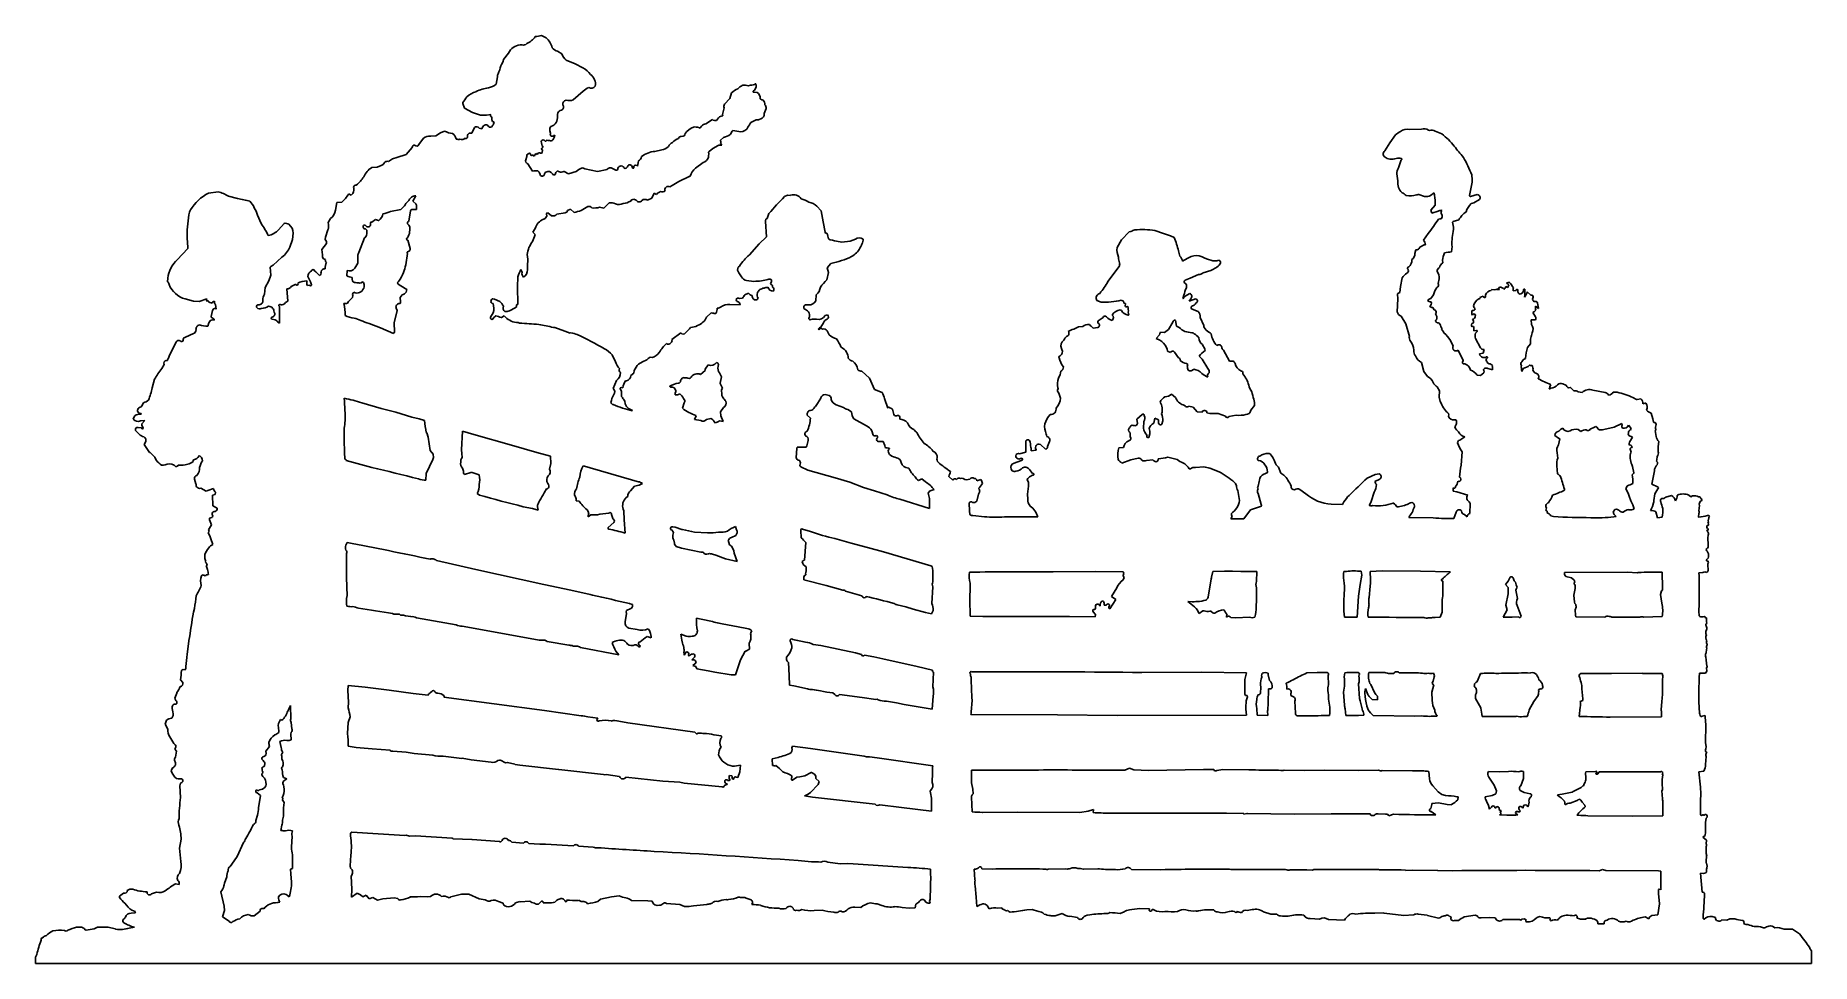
# Model space of a CAD drawing. Extents: x 0 to 36, y 0 to 18.8.
import ezdxf

# ---------------------------------------------------------------- set-up
doc = ezdxf.new("R2010")
doc.units = 0
doc.layers.get('0').update_dxf_attribs({"linetype": 'CONTINUOUS'})

msp = doc.modelspace()

# ---------------------------------------------------------------- linework, layer by layer
at = {"color": 0}
for p, q in [((10.257227, 18.810968), (10.349099, 18.763723)), ((9.489527, 18.325806), (9.584444, 18.452904)), ((9.584444, 18.452904), (9.606, 18.486795)), ((10.582126, 18.490932), (10.669674, 18.439294)), ((10.753455, 18.309183), (10.941395, 18.236517)), ((10.941395, 18.236517), (11.094501, 18.159225)), ((8.927917, 17.672237), (8.932243, 17.67663)), ((9.336391, 17.827845), (9.365812, 17.97188)), ((11.102476, 17.679913), (10.898945, 17.508421)), ((14.075674, 17.536722), (14.109711, 17.645927)), ((14.326448, 17.800089), (14.330775, 17.804482)), ((14.448528, 17.792294), (14.496369, 17.805729)), ((14.55612, 17.660982), (14.628214, 17.658549)), ((14.596432, 17.82827), (14.600786, 17.828306)), ((14.600786, 17.828306), (14.605472, 17.802368)), ((8.663773, 17.447998), (8.663739, 17.452351)), ((8.663805, 17.443638), (8.663773, 17.447998)), ((8.663839, 17.43928), (8.663805, 17.443638)), ((8.663871, 17.434919), (8.663839, 17.43928)), ((8.663904, 17.430561), (8.663871, 17.434919)), ((8.695098, 17.339283), (8.663904, 17.430561)), ((8.856991, 17.253345), (8.695098, 17.339283)), ((13.934134, 17.234955), (13.959457, 17.344097)), ((13.963259, 17.418209), (14.075674, 17.536722)), ((14.813702, 17.333103), (14.77091, 17.228189)), ((8.847103, 16.830549), (8.898541, 16.944244)), ((9.023043, 17.193583), (8.856991, 17.253345)), ((8.994476, 16.936245), (9.046901, 16.919213)), ((9.145058, 17.1945), (9.023043, 17.193583)), ((9.232083, 17.212587), (9.145058, 17.1945)), ((9.219238, 17.181988), (9.232083, 17.212587)), ((13.47871, 16.948257), (13.498361, 16.976204)), ((13.587098, 17.023159), (13.721527, 17.11133)), ((13.895344, 17.178013), (13.93017, 17.182632)), ((14.606239, 17.104921), (14.502081, 17.047486)), ((14.77091, 17.228189), (14.770944, 17.223829)), ((14.770944, 17.223829), (14.770977, 17.219471)), ((14.770977, 17.219471), (14.771009, 17.215118)), ((14.771009, 17.215118), (14.771042, 17.210758)), ((14.771042, 17.210758), (14.771075, 17.2064)), ((14.771075, 17.2064), (14.771109, 17.202042)), ((14.771109, 17.202042), (14.771143, 17.197687)), ((14.771143, 17.197687), (14.771175, 17.193329)), ((14.771175, 17.193329), (14.771208, 17.188971)), ((7.772396, 16.604548), (7.867342, 16.727288)), ((8.010818, 16.77195), (8.115374, 16.777098)), ((8.115374, 16.777098), (8.206424, 16.838795)), ((8.206424, 16.838795), (8.293315, 16.874312)), ((8.525486, 16.714821), (8.529877, 16.710489)), ((10.259386, 16.676851), (10.25163, 16.662457)), ((10.368746, 16.687344), (10.356282, 16.680432)), ((10.428683, 16.877335), (10.442086, 16.83385)), ((10.503489, 16.782021), (10.529568, 16.790934)), ((13.096548, 16.771059), (13.100937, 16.766733)), ((13.834476, 16.580515), (13.730352, 16.518719)), ((13.946528, 16.74696), (13.885944, 16.68985)), ((13.885944, 16.68985), (13.885981, 16.68549)), ((13.885981, 16.68549), (13.886013, 16.681135)), ((13.886013, 16.681135), (13.886047, 16.676777)), ((13.886473, 16.620129), (13.912883, 16.58546)), ((14.294323, 16.858528), (14.132857, 16.887818)), ((27.349279, 16.473192), (27.452644, 16.635214)), ((27.452644, 16.635214), (27.569086, 16.797341)), ((27.851551, 16.904055), (28.095516, 16.914615)), ((28.234737, 16.895308), (28.256985, 16.885322)), ((28.374771, 16.868782), (28.505897, 16.817474)), ((7.156163, 16.259987), (7.238564, 16.312901)), ((7.238564, 16.312901), (7.321165, 16.339672)), ((7.321165, 16.339672), (7.512475, 16.397766)), ((7.512475, 16.397766), (7.633407, 16.542494)), ((9.96193, 16.359575), (9.940663, 16.289691)), ((9.961898, 16.363934), (9.96193, 16.359575)), ((9.967371, 16.215807), (9.980511, 16.207188)), ((9.980511, 16.207188), (10.073137, 16.059714)), ((10.08091, 16.395119), (10.068653, 16.385223)), ((10.097519, 16.369923), (10.08091, 16.395119)), ((10.11006, 16.365051), (10.097519, 16.369923)), ((10.140135, 16.42193), (10.11006, 16.365051)), ((10.166447, 16.400341), (10.140135, 16.42193)), ((10.196718, 16.43107), (10.166447, 16.400341)), ((10.222866, 16.431271), (10.196718, 16.43107)), ((10.257102, 16.514332), (10.283543, 16.47531)), ((12.203394, 16.162926), (12.215942, 16.232752)), ((12.215942, 16.232752), (12.220036, 16.267648)), ((12.554132, 16.461916), (12.693354, 16.493469)), ((13.532001, 16.238312), (13.380335, 16.123863)), ((13.730352, 16.518719), (13.65673, 16.457148)), ((27.323853, 16.377131), (27.316009, 16.401462)), ((27.455399, 16.304163), (27.396361, 16.321045)), ((27.626408, 16.131004), (27.681873, 16.28831)), ((6.817181, 16.135408), (6.92606, 16.144943)), ((10.70946, 16.051441), (10.713816, 16.05147)), ((10.713816, 16.05147), (10.8013, 16.008551)), ((10.8013, 16.008551), (10.962208, 16.053344)), ((11.070657, 16.11953), (11.074979, 16.123919)), ((11.131765, 16.106915), (11.393619, 16.056597)), ((11.393619, 16.056597), (11.585096, 16.092903)), ((11.698231, 16.115545), (11.763858, 16.081174)), ((11.929057, 16.134714), (11.929154, 16.121644)), ((12.094618, 16.140322), (12.099726, 16.127144)), ((12.127033, 16.1292), (12.125975, 16.159262)), ((13.042471, 15.851128), (12.908009, 15.767309)), ((13.250883, 15.952929), (13.042471, 15.851128)), ((27.615334, 15.865085), (27.592499, 16.004372)), ((29.113564, 15.985327), (29.123035, 15.885163)), ((29.123035, 15.885163), (29.119005, 15.841557)), ((29.119005, 15.841557), (29.11904, 15.837196)), ((3.504683, 15.617994), (3.700582, 15.645618)), ((3.910478, 15.551327), (4.093861, 15.50477)), ((6.212359, 15.433579), (6.285915, 15.503857)), ((6.395105, 15.577809), (6.40734, 15.583218)), ((7.650334, 15.453135), (7.710521, 15.562536)), ((12.49593, 15.511444), (12.404679, 15.47589)), ((12.538717, 15.616359), (12.49593, 15.511444)), ((12.586849, 15.590576), (12.538717, 15.616359)), ((12.908009, 15.767309), (12.860236, 15.745161)), ((15.18453, 15.544783), (15.240984, 15.571355)), ((15.240984, 15.571355), (15.302024, 15.567459)), ((15.302024, 15.567459), (15.306352, 15.571848)), ((27.996592, 15.584696), (27.992233, 15.584659)), ((28.000952, 15.584723), (27.996592, 15.584696)), ((28.005306, 15.584759), (28.000952, 15.584723)), ((28.009666, 15.584795), (28.005306, 15.584759)), ((28.014021, 15.584824), (28.009666, 15.584795)), ((28.018381, 15.584853), (28.014021, 15.584824)), ((28.022736, 15.584893), (28.018381, 15.584853)), ((28.0271, 15.584923), (28.022736, 15.584893)), ((28.031452, 15.584955), (28.0271, 15.584923)), ((28.035812, 15.58499), (28.031452, 15.584955)), ((28.040169, 15.585018), (28.035812, 15.58499)), ((28.153732, 15.551016), (28.040169, 15.585018)), ((28.353664, 15.622248), (28.275612, 15.569365)), ((28.372208, 15.47422), (28.353664, 15.622248)), ((29.11904, 15.837196), (29.069398, 15.569325)), ((29.089033, 15.549984), (29.225526, 15.585243)), ((29.269859, 15.485341), (29.155266, 15.422336)), ((3.0745, 14.873903), (3.107062, 15.1792)), ((4.497297, 15.172249), (4.572691, 14.998497)), ((6.082846, 15.271358), (6.107806, 15.428432)), ((6.107806, 15.428432), (6.212359, 15.433579)), ((7.403225, 15.281311), (7.198675, 15.244906)), ((7.476749, 15.355949), (7.403225, 15.281311)), ((7.570559, 15.0516), (7.60394, 15.247959)), ((7.6429, 15.283117), (7.721337, 15.283707)), ((7.711769, 15.396944), (7.650334, 15.453135)), ((7.720587, 15.371754), (7.711769, 15.396944)), ((7.725171, 15.345472), (7.720587, 15.371754)), ((7.721337, 15.283707), (7.725171, 15.345472)), ((10.45909, 15.15617), (10.384549, 15.216626)), ((10.733196, 15.214895), (10.567768, 15.191855)), ((10.84594, 15.289825), (10.78513, 15.263218)), ((10.916188, 15.220629), (10.84594, 15.289825)), ((11.198517, 15.344779), (11.059662, 15.26529)), ((11.202877, 15.344813), (11.198517, 15.344779)), ((11.516894, 15.312317), (11.433966, 15.329123)), ((14.830894, 15.100425), (14.864622, 15.20245)), ((15.839664, 15.353611), (15.92754, 15.2584)), ((15.92754, 15.2584), (15.968435, 15.036453)), ((28.282211, 15.273079), (28.368637, 15.3696)), ((28.304455, 15.212231), (28.282211, 15.273079)), ((28.430569, 15.248043), (28.304455, 15.212231)), ((28.368637, 15.3696), (28.372208, 15.47422)), ((4.926617, 14.874786), (5.038964, 15.002013)), ((5.223501, 14.802937), (5.207022, 14.676433)), ((5.877779, 14.725067), (5.924629, 14.869236)), ((5.924629, 14.869236), (5.933281, 14.878017)), ((5.932229, 15.017464), (5.979507, 15.104977)), ((6.71178, 14.938724), (6.677756, 14.975142)), ((6.890495, 15.081337), (6.816809, 15.028484)), ((6.951633, 15.064369), (6.890495, 15.081337)), ((6.955992, 15.064398), (6.951633, 15.064369)), ((7.540516, 14.990362), (7.53716, 15.005468)), ((10.129809, 14.900928), (10.082432, 14.826487)), ((10.082432, 14.826487), (10.126405, 14.774526)), ((10.302736, 15.085267), (10.298379, 15.085233)), ((10.307096, 15.085297), (10.302736, 15.085267)), ((14.815912, 14.727067), (14.800471, 15.040723)), ((15.968435, 15.036453), (16.004872, 14.827543)), ((22.011292, 14.672354), (22.166956, 14.834768)), ((22.166956, 14.834768), (22.206171, 14.835064)), ((22.689747, 14.856139), (22.864479, 14.800802)), ((22.864479, 14.800802), (23.004318, 14.749559)), ((28.134035, 14.664206), (28.229138, 14.797661)), ((28.738693, 14.840719), (28.717855, 14.714187)), ((28.728428, 15.036394), (28.724113, 15.027397)), ((28.724113, 15.027397), (28.74247, 14.9259)), ((28.737183, 15.041173), (28.728428, 15.036394)), ((28.854576, 15.076924), (28.737183, 15.041173)), ((28.742226, 14.883239), (28.738693, 14.840719)), ((28.74247, 14.9259), (28.742226, 14.883239)), ((2.874252, 14.266637), (3.090461, 14.490523)), ((5.207022, 14.676433), (5.155877, 14.523522)), ((5.801245, 14.471732), (5.900552, 14.594506)), ((5.815139, 14.362886), (5.801245, 14.471732)), ((5.873816, 14.672745), (5.877779, 14.725067)), ((6.671046, 14.709258), (6.555621, 14.412045)), ((7.54737, 14.659208), (7.542978, 14.663536)), ((7.592194, 14.493945), (7.54737, 14.659208)), ((14.46999, 14.367107), (14.668802, 14.586505)), ((14.668802, 14.586505), (14.815912, 14.727067)), ((16.237242, 14.641907), (16.346348, 14.620937)), ((16.346348, 14.620937), (16.516136, 14.644007)), ((16.516136, 14.644007), (16.620425, 14.684012)), ((16.727741, 14.53092), (16.711765, 14.50346)), ((16.743393, 14.558561), (16.727741, 14.53092)), ((16.777304, 14.6852), (16.777334, 14.680841)), ((16.777334, 14.680841), (16.777369, 14.676483)), ((16.777369, 14.676483), (16.777401, 14.672124)), ((16.777401, 14.672124), (16.777433, 14.667765)), ((16.777433, 14.667765), (16.777469, 14.663416)), ((21.925356, 14.51046), (22.011292, 14.672354)), ((23.004318, 14.749559), (23.078666, 14.715258)), ((23.167856, 14.445738), (23.199148, 14.341384)), ((27.961985, 14.394714), (27.978888, 14.464572)), ((28.061253, 14.521843), (28.148048, 14.570432)), ((28.148048, 14.570432), (28.178552, 14.570666)), ((28.563274, 14.40796), (28.558953, 14.403572)), ((28.598106, 14.412583), (28.563274, 14.40796)), ((28.632938, 14.417202), (28.598106, 14.412583)), ((28.667763, 14.421825), (28.632938, 14.417202)), ((28.702595, 14.426445), (28.667763, 14.421825)), ((28.714844, 14.535481), (28.702595, 14.426445)), ((28.717855, 14.714187), (28.710061, 14.592102)), ((4.758025, 14.115232), (4.767954, 13.954067)), ((4.996186, 14.317494), (4.818738, 14.154914)), ((5.595294, 14.043102), (5.599619, 14.047493)), ((5.651943, 14.043529), (5.680591, 14.021219)), ((5.815171, 14.358528), (5.815139, 14.362886)), ((5.815205, 14.35417), (5.815171, 14.358528)), ((5.815238, 14.349815), (5.815205, 14.35417)), ((5.81527, 14.345458), (5.815238, 14.349815)), ((5.876871, 14.267479), (5.856607, 14.275155)), ((6.318672, 14.048553), (6.310779, 13.939547)), ((6.470864, 14.093279), (6.466537, 14.08889)), ((6.531085, 14.198321), (6.470864, 14.093279)), ((6.534326, 14.346518), (6.531085, 14.198321)), ((7.503178, 14.16207), (7.54069, 14.388971)), ((9.862007, 14.005534), (9.839759, 14.066378)), ((9.974849, 14.067395), (9.970521, 14.063005)), ((9.973959, 14.185051), (9.974849, 14.067395)), ((16.122967, 14.192173), (16.049543, 14.104464)), ((16.049543, 14.104464), (16.072056, 14.00876)), ((21.738777, 13.824856), (21.967463, 14.127281)), ((23.586979, 14.344307), (23.647812, 14.321809)), ((23.824532, 14.049759), (23.668014, 14.000641)), ((27.825033, 14.062477), (27.824996, 14.066836)), ((28.520847, 14.255116), (28.5256, 14.202854)), ((2.672824, 13.816254), (2.68098, 13.890396)), ((4.652202, 13.700432), (4.644505, 13.565276)), ((4.729589, 13.84047), (4.652202, 13.700432)), ((4.767954, 13.954067), (4.729589, 13.84047)), ((5.183679, 13.726225), (5.274862, 13.770496)), ((5.500968, 13.837568), (5.50536, 13.833241)), ((5.510407, 13.741765), (5.553917, 13.750807)), ((5.588523, 13.775887), (5.572738, 13.817356)), ((5.680591, 14.021219), (5.757285, 13.944088)), ((5.782871, 14.018368), (5.787199, 14.02276)), ((6.625484, 13.81554), (6.629844, 13.815573)), ((7.406137, 13.738619), (7.353616, 13.76873)), ((7.524384, 13.661067), (7.406137, 13.738619)), ((9.779836, 13.922115), (9.772665, 13.717232)), ((9.772665, 13.717232), (9.77968, 13.364294)), ((14.254, 14.001514), (14.241591, 14.025469)), ((14.561214, 13.827408), (14.412921, 13.843727)), ((14.818122, 13.855496), (14.713669, 13.837276)), ((14.910322, 13.764676), (14.901444, 13.786396)), ((16.072056, 14.00876), (16.038341, 13.855976)), ((23.407373, 13.889729), (23.303084, 13.849723)), ((23.572407, 13.965054), (23.407373, 13.889729)), ((27.658531, 13.60364), (27.670681, 13.725755)), ((27.670681, 13.725755), (27.70423, 13.900323)), ((28.449594, 13.879793), (28.432888, 13.783791)), ((29.806084, 13.724415), (29.845474, 13.702918)), ((29.8186, 13.798594), (29.875185, 13.807735)), ((29.862476, 13.759704), (29.8186, 13.798594)), ((29.845474, 13.702918), (29.862476, 13.759704)), ((3.203092, 13.423671), (3.032781, 13.470326)), ((3.316426, 13.42017), (3.203092, 13.423671)), ((3.472908, 13.473647), (3.316426, 13.42017)), ((3.578182, 13.382919), (3.512621, 13.408575)), ((3.582541, 13.382956), (3.578182, 13.382919)), ((3.661867, 13.265888), (3.648102, 13.357302)), ((4.500441, 13.349947), (4.491079, 13.34495)), ((4.511025, 13.350729), (4.500441, 13.349947)), ((4.535516, 13.354324), (4.511025, 13.350729)), ((5.116221, 13.425022), (5.096884, 13.677635)), ((6.431425, 13.54388), (6.427395, 13.500267)), ((6.476893, 13.595898), (6.452753, 13.605053)), ((6.511463, 13.588983), (6.476893, 13.595898)), ((7.3914, 13.381156), (7.395723, 13.38555)), ((7.394869, 13.498847), (7.429306, 13.555759)), ((7.400414, 13.413952), (7.394869, 13.498847)), ((7.395723, 13.38555), (7.400414, 13.413952)), ((7.511708, 13.608676), (7.524384, 13.661067)), ((9.266931, 13.47463), (9.254669, 13.473229)), ((9.301516, 13.467379), (9.266931, 13.47463)), ((9.408817, 13.422509), (9.301516, 13.467379)), ((9.77968, 13.364294), (9.775359, 13.359906)), ((14.076666, 13.357461), (14.281543, 13.350286)), ((14.267488, 13.480919), (14.328426, 13.490095)), ((14.380226, 13.555855), (14.454047, 13.591275)), ((14.524164, 13.539508), (14.528553, 13.535182)), ((14.685341, 13.663187), (14.720531, 13.67828)), ((15.667188, 13.350823), (15.636854, 13.351785)), ((15.827084, 13.553686), (15.819253, 13.435963)), ((21.598118, 13.405434), (21.515056, 13.439669)), ((22.055542, 13.426308), (22.007479, 13.443381)), ((22.060232, 13.382771), (22.055542, 13.426308)), ((22.139166, 13.317993), (22.13477, 13.322317)), ((23.279242, 13.544485), (23.257944, 13.478958)), ((23.257944, 13.478958), (23.262299, 13.478986)), ((23.340244, 13.544949), (23.400989, 13.580261)), ((23.384743, 13.423258), (23.510725, 13.476503)), ((23.419214, 13.475813), (23.384743, 13.423258)), ((23.485928, 13.34438), (23.43815, 13.323941)), ((23.509579, 13.36483), (23.485928, 13.34438)), ((23.528811, 13.389481), (23.509579, 13.36483)), ((23.510725, 13.476503), (23.515083, 13.476536)), ((27.600479, 13.210983), (27.615938, 13.472578)), ((27.615938, 13.472578), (27.606503, 13.568382)), ((28.262026, 13.324921), (28.262062, 13.320562)), ((28.338726, 13.556473), (28.287025, 13.477636)), ((28.287514, 13.41227), (28.291907, 13.407947)), ((29.254501, 13.476211), (29.258853, 13.476244)), ((29.280483, 13.498199), (29.345654, 13.524839)), ((29.345654, 13.524839), (29.350044, 13.520517)), ((29.51894, 13.661242), (29.584335, 13.657372)), ((29.631836, 13.669816), (29.638838, 13.6706)), ((29.638838, 13.6706), (29.658483, 13.649219)), ((29.954939, 13.634024), (30.011524, 13.643163)), ((30.047939, 13.648725), (30.050812, 13.634741)), ((30.094912, 13.565351), (30.118862, 13.578004)), ((30.188171, 13.542866), (30.182491, 13.509354)), ((30.19063, 13.576756), (30.188171, 13.542866)), ((30.191597, 13.659082), (30.19063, 13.576756)), ((30.238352, 13.614369), (30.308598, 13.545167)), ((30.308598, 13.545167), (30.330391, 13.545337)), ((30.463125, 13.280499), (30.406144, 13.32365)), ((30.444906, 13.384955), (30.467449, 13.284888)), ((3.494543, 12.915991), (3.515806, 12.985878)), ((3.558398, 13.116938), (3.587983, 13.239182)), ((3.55843, 13.112577), (3.558398, 13.116938)), ((3.558464, 13.108225), (3.55843, 13.112577)), ((3.558496, 13.103866), (3.558464, 13.108225)), ((3.558529, 13.099506), (3.558496, 13.103866)), ((3.619832, 13.060747), (3.558529, 13.099506)), ((3.58507, 13.047412), (3.619998, 13.03896)), ((3.587983, 13.239182), (3.598235, 13.256722)), ((3.619998, 13.03896), (3.619832, 13.060747)), ((4.479506, 13.303811), (4.489697, 13.289561)), ((4.79999, 13.061245), (4.857851, 13.050463)), ((4.914594, 13.000777), (4.945264, 12.979222)), ((4.945264, 12.979222), (4.942702, 13.31912)), ((6.762588, 12.971128), (6.989844, 12.885685)), ((7.268017, 12.983656), (7.331475, 13.236892)), ((7.274542, 12.805661), (7.268017, 12.983656)), ((9.27986, 13.186207), (9.223866, 13.09863)), ((9.223866, 13.09863), (9.2239, 13.094271)), ((9.2239, 13.094271), (9.223932, 13.089913)), ((9.280611, 13.085981), (9.332613, 13.125596)), ((9.441816, 13.091553), (9.446177, 13.091587)), ((9.446177, 13.091587), (9.498203, 13.12684)), ((13.603583, 13.101133), (13.694437, 13.188976)), ((13.694437, 13.188976), (13.724974, 13.184847)), ((15.975157, 12.98827), (15.919164, 12.900686)), ((16.004576, 13.132303), (16.052379, 13.150096)), ((21.540333, 12.977921), (21.535942, 12.982244)), ((21.578993, 13.052294), (21.639672, 13.09633)), ((21.984484, 13.247416), (21.998854, 13.243426)), ((21.998854, 13.243426), (22.010584, 13.234214)), ((22.160339, 13.151722), (22.151483, 13.200271)), ((23.052391, 12.998031), (22.966316, 12.853571)), ((23.131413, 12.920182), (23.108775, 13.033318)), ((23.447269, 13.260525), (23.569343, 13.215469)), ((23.609482, 13.093749), (23.680423, 12.933035)), ((27.77663, 12.968266), (27.683962, 13.120099)), ((27.848288, 12.711687), (27.77663, 12.968266)), ((28.323263, 13.294879), (28.349739, 13.251495)), ((29.11689, 13.231127), (29.121215, 13.235523)), ((30.316704, 13.048425), (30.326138, 12.95262)), ((30.403893, 13.044724), (30.316704, 13.048425)), ((30.354807, 13.196882), (30.407757, 13.11012)), ((30.467449, 13.284888), (30.463125, 13.280499)), ((2.705942, 12.313005), (2.851936, 12.601732)), ((2.992012, 12.633698), (2.99538, 12.650755)), ((3.042986, 12.694693), (3.199304, 12.769952)), ((6.989844, 12.885685), (7.256553, 12.770027)), ((10.496494, 12.893878), (10.524105, 12.890532)), ((10.524105, 12.890532), (10.729473, 12.817993)), ((10.729473, 12.817993), (10.838713, 12.779597)), ((10.838713, 12.779597), (10.845996, 12.782959)), ((10.845996, 12.782959), (10.853929, 12.784151)), ((12.900986, 12.651323), (13.083025, 12.783436)), ((13.417484, 12.92977), (13.421806, 12.934158)), ((15.867199, 12.856719), (15.875978, 12.848066)), ((16.046095, 12.827559), (16.085938, 12.745059)), ((21.044441, 12.856514), (21.13995, 12.905173)), ((21.13995, 12.905173), (21.227035, 12.914545)), ((21.43647, 12.881261), (21.532273, 12.890696)), ((22.784113, 12.743246), (22.714947, 12.668638)), ((22.714947, 12.668638), (22.789831, 12.63332)), ((22.888371, 12.787611), (22.801155, 12.795673)), ((22.966316, 12.853571), (22.888371, 12.787611)), ((23.179546, 12.894402), (23.131413, 12.920182)), ((28.681267, 12.630812), (28.738801, 12.513574)), ((29.154842, 12.821769), (29.154254, 12.900211)), ((29.209881, 12.83462), (29.154842, 12.821769)), ((29.288136, 12.482858), (29.190853, 12.669512)), ((29.191055, 12.779348), (29.222259, 12.812666)), ((11.687487, 12.337124), (11.75826, 12.198203)), ((12.459192, 12.290646), (12.49848, 12.282225)), ((20.748096, 12.305246), (20.769588, 12.318418)), ((20.80652, 12.445251), (20.798974, 12.466809)), ((22.924282, 12.490051), (22.937035, 12.452436)), ((22.937035, 12.452436), (22.943487, 12.413243)), ((22.943487, 12.413243), (23.004725, 12.3832)), ((23.004725, 12.3832), (23.009085, 12.38323)), ((23.087451, 12.392542), (23.171108, 12.279862)), ((23.646357, 12.248583), (23.584858, 12.313491)), ((23.761101, 12.057698), (23.646357, 12.248583)), ((24.080788, 12.430532), (24.200117, 12.209179)), ((27.937609, 12.424744), (27.940834, 12.434323)), ((28.835297, 12.431505), (28.941452, 12.223125)), ((29.271656, 12.356349), (29.345638, 12.36998)), ((29.311024, 12.300425), (29.293739, 12.317296)), ((29.345638, 12.36998), (29.362511, 12.444195)), ((30.204924, 12.267509), (30.200599, 12.26312)), ((30.302954, 12.560232), (30.242503, 12.485691)), ((2.559684, 12.059146), (2.606995, 12.142303)), ((2.606995, 12.142303), (2.604341, 12.168326)), ((12.069794, 11.917283), (12.13044, 11.965677)), ((12.13044, 11.965677), (12.134368, 12.022361)), ((12.224926, 12.149424), (12.30304, 12.193596)), ((12.30304, 12.193596), (12.389898, 12.233467)), ((13.57251, 12.020127), (13.477229, 11.940967)), ((13.576635, 12.050663), (13.57251, 12.020127)), ((13.637017, 12.133923), (13.576635, 12.050663)), ((13.879518, 11.760965), (13.90468, 11.891892)), ((16.749535, 12.00921), (16.903172, 11.8622)), ((24.200117, 12.209179), (24.274194, 12.209738)), ((24.47323, 11.97077), (24.472229, 11.954112)), ((28.141247, 12.003555), (28.091966, 12.181855)), ((28.216114, 11.899529), (28.141247, 12.003555)), ((28.941452, 12.223125), (28.94149, 12.218765)), ((28.94149, 12.218765), (28.941519, 12.214413)), ((29.222584, 11.928903), (29.288046, 11.916321)), ((29.288046, 11.916321), (29.3617, 11.973533)), ((29.3617, 11.973533), (29.365761, 12.01278)), ((29.425323, 12.204979), (29.41333, 12.211313)), ((29.423441, 12.068308), (29.43948, 12.061275)), ((29.43948, 12.061275), (29.535548, 12.035851)), ((30.129875, 11.998053), (30.154209, 12.057944)), ((30.154209, 12.057944), (30.258465, 12.10231)), ((30.258465, 12.10231), (30.284, 12.125401)), ((30.284, 12.125401), (30.290947, 12.12738)), ((30.290947, 12.12738), (30.29752, 12.124393)), ((30.29752, 12.124393), (30.336773, 12.120334)), ((2.362155, 11.669802), (2.413133, 11.844502)), ((11.778584, 11.814856), (11.710043, 11.657454)), ((11.87662, 11.527972), (11.876587, 11.53233)), ((11.876655, 11.523614), (11.87662, 11.527972)), ((11.876686, 11.519255), (11.876655, 11.523614)), ((11.879451, 11.676485), (11.906074, 11.667646)), ((11.961638, 11.81188), (11.979104, 11.807656)), ((12.952888, 11.744204), (12.865709, 11.709992)), ((12.988598, 11.755705), (12.952888, 11.744204)), ((12.965781, 11.571042), (12.966108, 11.527469)), ((13.025343, 11.763246), (12.988598, 11.755705)), ((13.879551, 11.756607), (13.879518, 11.760965)), ((13.923817, 11.665423), (13.879551, 11.756607)), ((16.089394, 11.513057), (16.003524, 11.537289)), ((16.903172, 11.8622), (17.00946, 11.636389)), ((17.00946, 11.636389), (17.162441, 11.576527)), ((20.728359, 11.65884), (20.725977, 11.66641)), ((20.731033, 11.651363), (20.728359, 11.65884)), ((20.776058, 11.459953), (20.744766, 11.564308)), ((23.107462, 11.473164), (23.028526, 11.537942)), ((28.458023, 11.605013), (28.413826, 11.687476)), ((28.454618, 11.478605), (28.458023, 11.605013)), ((30.680321, 11.639189), (30.715015, 11.661243)), ((30.712111, 11.738963), (30.715336, 11.732512)), ((30.958391, 11.750234), (31.019594, 11.72455)), ((31.019594, 11.72455), (31.023984, 11.720222)), ((31.1115, 11.672944), (31.115856, 11.672977)), ((31.115856, 11.672977), (31.186077, 11.608139)), ((31.269032, 11.586974), (31.351931, 11.574528)), ((31.569489, 11.619745), (31.818234, 11.573685)), ((31.979408, 11.583614), (32.0205, 11.58354)), ((32.0205, 11.58354), (32.061386, 11.579319)), ((6.259745, 11.45949), (6.260237, 11.394123)), ((6.260237, 11.394123), (6.270265, 11.219883)), ((6.270265, 11.219883), (6.270299, 11.215523)), ((6.270299, 11.215523), (6.277274, 11.156906)), ((7.006518, 11.251581), (6.613441, 11.366279)), ((7.303435, 11.175372), (7.006518, 11.251581)), ((7.631018, 11.077608), (7.303435, 11.175372)), ((12.101294, 11.207176), (12.071729, 11.226286)), ((12.096968, 11.202785), (12.101294, 11.207176)), ((13.150348, 11.367611), (13.111982, 11.254014)), ((13.883886, 11.181391), (13.944239, 11.269005)), ((13.888838, 11.102984), (13.883886, 11.181391)), ((15.791935, 11.278572), (15.787608, 11.274181)), ((15.916931, 11.462551), (15.848027, 11.353083)), ((15.921252, 11.466939), (15.916931, 11.462551)), ((16.113312, 11.490559), (16.089394, 11.513057)), ((16.375965, 11.269898), (16.231733, 11.325469)), ((16.542246, 11.179635), (16.463413, 11.231338)), ((17.211329, 11.450517), (17.273779, 11.259236)), ((17.374207, 11.233847), (17.401138, 11.129462)), ((23.466267, 11.279763), (23.378983, 11.296534)), ((23.549788, 11.184513), (23.466267, 11.279763)), ((23.65008, 11.176559), (23.549788, 11.184513)), ((24.712406, 11.310943), (24.634693, 11.214482)), ((28.47271, 11.391579), (28.454618, 11.478605)), ((28.600655, 11.183362), (28.539058, 11.261339)), ((32.380508, 11.470709), (32.455574, 11.430319)), ((32.455574, 11.430319), (32.464691, 11.432939)), ((32.464691, 11.432939), (32.542595, 11.448408)), ((32.578251, 11.344082), (32.626083, 11.357517)), ((32.626083, 11.357517), (32.63916, 11.357613)), ((2.03757, 10.791408), (2.029112, 10.807187)), ((2.07423, 11.131604), (2.144261, 11.13763)), ((2.080589, 10.865815), (2.146021, 10.857592)), ((2.214629, 11.006278), (2.127539, 10.996907)), ((2.144261, 11.13763), (2.143821, 11.14956)), ((2.154145, 10.936094), (2.214629, 11.006278)), ((6.255628, 10.849343), (6.259628, 10.607507)), ((7.775083, 11.043831), (7.631018, 11.077608)), ((7.884289, 11.009789), (7.775083, 11.043831)), ((13.392025, 11.103598), (13.357723, 11.029255)), ((13.357723, 11.029255), (13.48429, 11.004059)), ((13.387634, 11.107923), (13.392025, 11.103598)), ((13.601784, 11.026735), (13.688778, 11.049182)), ((13.863478, 10.998204), (13.942014, 10.985721)), ((13.942014, 10.985721), (13.888838, 11.102984)), ((15.640663, 11.111832), (15.706488, 11.051316)), ((16.845062, 10.898651), (16.586875, 11.040521)), ((17.523563, 11.051731), (17.519524, 11.034475)), ((20.478922, 10.987053), (20.513226, 11.061397)), ((20.513226, 11.061397), (20.569351, 11.131544)), ((22.43022, 11.128143), (22.326323, 11.035842)), ((22.326323, 11.035842), (22.335698, 10.948751)), ((22.462822, 10.849478), (22.466133, 10.988958)), ((22.69224, 11.056029), (22.666853, 10.955605)), ((22.76226, 11.017334), (22.69224, 11.056029)), ((22.853903, 11.000593), (22.832639, 10.930708)), ((23.802795, 11.151558), (23.746082, 11.159847)), ((24.121372, 11.09295), (23.972782, 11.148481)), ((24.339123, 11.11202), (24.191155, 11.084762)), ((31.323044, 10.781165), (31.270426, 10.824342)), ((31.997833, 10.873406), (31.789026, 10.823895)), ((32.154182, 10.944313), (31.997833, 10.873406)), ((32.163129, 10.913871), (32.154182, 10.944313)), ((32.333443, 10.867222), (32.293892, 10.910501)), ((32.342487, 10.823709), (32.333443, 10.867222)), ((32.749615, 11.157982), (32.785362, 11.040584)), ((32.785362, 11.040584), (32.798958, 10.97096)), ((32.798958, 10.97096), (32.803349, 10.966638)), ((32.84256, 10.813341), (32.834667, 10.801395)), ((32.834667, 10.801395), (32.853455, 10.679387)), ((2.099072, 10.7265), (2.03757, 10.791408)), ((2.200842, 10.522442), (2.230985, 10.570608)), ((2.311033, 10.357672), (2.200842, 10.522442)), ((6.259628, 10.607507), (6.263628, 10.365671)), ((7.93413, 10.757405), (7.916664, 10.761636)), ((7.956573, 10.670415), (7.93413, 10.757405)), ((7.997831, 10.400537), (7.956573, 10.670415)), ((8.65295, 10.788968), (8.633987, 10.414046)), ((8.884437, 10.720989), (8.65295, 10.788968)), ((9.648706, 10.504494), (8.884437, 10.720989)), ((10.164065, 10.355851), (9.648706, 10.504494)), ((15.436573, 10.463963), (15.432194, 10.439137)), ((15.623735, 10.466724), (15.436573, 10.463963)), ((16.97724, 10.707897), (16.954759, 10.799247)), ((17.183002, 10.583071), (17.082777, 10.582313)), ((17.21413, 10.500504), (17.183002, 10.583071)), ((17.223175, 10.456995), (17.21413, 10.500504)), ((20.073963, 10.365173), (20.072255, 10.591773)), ((20.369137, 10.519928), (20.474443, 10.424842)), ((20.513237, 10.481791), (20.556056, 10.582347)), ((22.056124, 10.458557), (21.960287, 10.453475)), ((22.168373, 10.598854), (22.164051, 10.594467)), ((22.585697, 10.737098), (22.564464, 10.662855)), ((28.827627, 10.557531), (28.832765, 10.575555)), ((28.870808, 10.610156), (28.974903, 10.676306)), ((30.901433, 10.634168), (30.871849, 10.511925)), ((32.374168, 10.667063), (32.295471, 10.701329)), ((32.305629, 10.509662), (32.301239, 10.513983)), ((32.309525, 10.570698), (32.374168, 10.667063)), ((32.89418, 10.479228), (32.890609, 10.374612)), ((32.906464, 10.583918), (32.89418, 10.479228)), ((2.324106, 10.357772), (2.311033, 10.357672)), ((2.420666, 10.266981), (2.324106, 10.357772)), ((2.821004, 10.088072), (2.80978, 10.099952)), ((3.268425, 10.234032), (3.240306, 10.220865)), ((3.290187, 10.253915), (3.268425, 10.234032)), ((3.326869, 10.299961), (3.290187, 10.253915)), ((3.365801, 10.253515), (3.326869, 10.299961)), ((3.377856, 10.225557), (3.365801, 10.253515)), ((3.384341, 10.191446), (3.377856, 10.225557)), ((6.263628, 10.365671), (6.269038, 10.226261)), ((6.299772, 10.195984), (6.815067, 10.05606)), ((7.918549, 9.933636), (8.055892, 10.213578)), ((8.002186, 10.400566), (7.997831, 10.400537)), ((8.059427, 10.322557), (8.002186, 10.400566)), ((8.055892, 10.213578), (8.068637, 10.257256)), ((8.068637, 10.257256), (8.059427, 10.322557)), ((8.633987, 10.414046), (8.641116, 10.335657)), ((8.641116, 10.335657), (8.648245, 10.257267)), ((10.438358, 10.284721), (10.164065, 10.355851)), ((10.41934, 10.022213), (10.444633, 10.13571)), ((10.444633, 10.13571), (10.438358, 10.284721)), ((15.432194, 10.439137), (15.418081, 10.259446)), ((15.477576, 10.19979), (15.486326, 10.1955)), ((15.49144, 10.095304), (15.500141, 10.078541)), ((19.801201, 10.12779), (19.892483, 10.158979)), ((19.892483, 10.158979), (19.988058, 10.198923)), ((19.947821, 10.333718), (20.073963, 10.365173)), ((19.978722, 10.239621), (19.966007, 10.233622)), ((20.182711, 10.392138), (20.282837, 10.405967)), ((20.282772, 10.414685), (20.282739, 10.419038)), ((20.282804, 10.410326), (20.282772, 10.414685)), ((20.282837, 10.405967), (20.282804, 10.410326)), ((22.023626, 10.144537), (22.201836, 10.206892)), ((22.201836, 10.206892), (22.351494, 10.243062)), ((22.520044, 10.196219), (22.650679, 10.210278)), ((22.650679, 10.210278), (22.657261, 10.203789)), ((22.657261, 10.203789), (22.663847, 10.1973)), ((22.663847, 10.1973), (22.670433, 10.190816)), ((22.955324, 10.264866), (23.060101, 10.239511)), ((23.060101, 10.239511), (23.143097, 10.213987)), ((28.896408, 10.104818), (28.920551, 10.370844)), ((30.840174, 10.088965), (30.850105, 9.927796)), ((30.842532, 10.354818), (30.856422, 10.245975)), ((32.341575, 10.366114), (32.323685, 10.426993)), ((32.369926, 10.074349), (32.356552, 10.113472)), ((32.853531, 10.091064), (32.819191, 10.02108)), ((3.252767, 9.724152), (3.22157, 9.815435)), ((7.915239, 9.794155), (7.918549, 9.933636)), ((8.654243, 10.039413), (8.6721, 9.982894)), ((8.694446, 9.908979), (8.82485, 9.95354)), ((8.82485, 9.95354), (8.829176, 9.957934)), ((8.829176, 9.957934), (8.995196, 9.902531)), ((12.234705, 9.695974), (12.304164, 9.731361)), ((15.500141, 10.078541), (15.51335, 10.065047)), ((15.51335, 10.065047), (15.657752, 10.000683)), ((15.657752, 10.000683), (16.212395, 9.843617)), ((16.212395, 9.843617), (16.509411, 9.754343)), ((16.509411, 9.754343), (16.784733, 9.651823)), ((17.701349, 10.037876), (17.692602, 10.04217)), ((17.968813, 9.821994), (17.899319, 9.790964)), ((18.038963, 9.765869), (17.968813, 9.821994)), ((18.513163, 9.874035), (18.596549, 9.796221)), ((19.073008, 9.814284), (19.080351, 9.786795)), ((19.080351, 9.786795), (19.162985, 9.809208)), ((19.83614, 9.975653), (19.797325, 9.987974)), ((19.854362, 9.975722), (19.83614, 9.975653)), ((19.872044, 9.98015), (19.854362, 9.975722)), ((20.124327, 10.043063), (20.095216, 10.053393)), ((23.384214, 10.024058), (23.410361, 10.024253)), ((23.514717, 10.055547), (23.680247, 10.065506)), ((23.802458, 10.040281), (23.990398, 9.967607)), ((24.966751, 9.944464), (24.970281, 9.966287)), ((25.196857, 10.059507), (25.241352, 9.93782)), ((25.241352, 9.93782), (25.307011, 9.899095)), ((26.994003, 9.837724), (27.154678, 9.913019)), ((27.246914, 9.81784), (27.15137, 9.773538)), ((27.154678, 9.913019), (27.237377, 9.926713)), ((32.397022, 9.948168), (32.369926, 10.074349)), ((32.81097, 9.955648), (32.764839, 9.715618)), ((3.458694, 9.577536), (3.349324, 9.633365)), ((3.585724, 9.491332), (3.642242, 9.509192)), ((3.591691, 9.277838), (3.585724, 9.491332)), ((3.610885, 9.622259), (3.606493, 9.626583)), ((3.642242, 9.509192), (3.646272, 9.552799)), ((8.954441, 9.527438), (8.998283, 9.492908)), ((10.309655, 9.542011), (10.356997, 9.620813)), ((10.959938, 9.416176), (10.9602, 9.38131)), ((10.9602, 9.38131), (11.016916, 9.373023)), ((11.971268, 9.444173), (12.005456, 9.467633)), ((12.06125, 9.581361), (12.143357, 9.673498)), ((12.143357, 9.673498), (12.234705, 9.695974)), ((16.784733, 9.651823), (17.007502, 9.583778)), ((17.007502, 9.583778), (17.260902, 9.49853)), ((17.523058, 9.408991), (18.121471, 9.226106)), ((18.097385, 9.53098), (18.127497, 9.583505)), ((18.121471, 9.226106), (18.124781, 9.365586)), ((18.127497, 9.583505), (18.131886, 9.579181)), ((18.131886, 9.579181), (18.214487, 9.605951)), ((19.112894, 9.516847), (19.083506, 9.368454)), ((20.110872, 9.515655), (20.127086, 9.677018)), ((20.116018, 9.411099), (20.110872, 9.515655)), ((24.345699, 9.660875), (24.359169, 9.608685)), ((24.359169, 9.608685), (24.372406, 9.58699)), ((24.372406, 9.58699), (24.408814, 9.382443)), ((24.845173, 9.307287), (24.782528, 9.524717)), ((25.631683, 9.609557), (25.749992, 9.523291)), ((26.492516, 9.302271), (26.521985, 9.361004)), ((27.135584, 9.555522), (27.071625, 9.367646)), ((28.739147, 9.576328), (28.738656, 9.641691)), ((28.813328, 9.56381), (28.739147, 9.576328)), ((29.031742, 9.495731), (28.813328, 9.56381)), ((31.000732, 9.602087), (30.986969, 9.591777)), ((30.992889, 9.614944), (31.000732, 9.602087)), ((32.238251, 9.620131), (32.263931, 9.681337)), ((32.282486, 9.533304), (32.238251, 9.620131)), ((32.263931, 9.681337), (32.268257, 9.685725)), ((32.304733, 9.472462), (32.282486, 9.533304)), ((32.340314, 9.376852), (32.304733, 9.472462)), ((32.764839, 9.715618), (32.87857, 9.659818)), ((32.822968, 9.519943), (32.806556, 9.384723)), ((32.883221, 9.620634), (32.822968, 9.519943)), ((33.041382, 9.451864), (33.045738, 9.4519)), ((33.045738, 9.4519), (33.163132, 9.487648)), ((33.276428, 9.4885), (33.280758, 9.492892)), ((33.516071, 9.494664), (33.551201, 9.460064)), ((33.551201, 9.460064), (33.586437, 9.478416)), ((3.523874, 9.024567), (3.576033, 9.042391)), ((3.679206, 9.23056), (3.591691, 9.277838)), ((3.679123, 9.202184), (3.679206, 9.23056)), ((9.884705, 9.259898), (10.072379, 9.222093)), ((10.072379, 9.222093), (10.185941, 9.188086)), ((10.185941, 9.188086), (10.172342, 9.25771)), ((11.179497, 9.195576), (11.219176, 9.134863)), ((11.202335, 9.056289), (11.25869, 9.095938)), ((11.437291, 9.106002), (11.62015, 9.129168)), ((11.672672, 9.099061), (11.699408, 9.020817)), ((11.92486, 9.175043), (11.912369, 9.208418)), ((11.934954, 8.992085), (11.92486, 9.175043)), ((18.926857, 9.336766), (18.932497, 9.166849)), ((18.932497, 9.166849), (18.937281, 9.110236)), ((18.937281, 9.110236), (18.945751, 9.092377)), ((18.99852, 9.080187), (19.234035, 9.055816)), ((19.639332, 9.054515), (20.314808, 9.055248)), ((24.258688, 9.063182), (24.232941, 9.010694)), ((24.232941, 9.010694), (24.315704, 9.015675)), ((24.315704, 9.015675), (24.490042, 9.012628)), ((24.490042, 9.012628), (24.628113, 9.196709)), ((24.628113, 9.196709), (24.832431, 9.263611)), ((26.265812, 9.313641), (26.492516, 9.302271)), ((27.520767, 9.331814), (27.525124, 9.331844)), ((27.525124, 9.331844), (27.529484, 9.33188)), ((27.529484, 9.33188), (27.533848, 9.331915)), ((27.83672, 9.042211), (28.32924, 9.032852)), ((28.560329, 9.017159), (28.752037, 9.022961)), ((28.752037, 9.022961), (28.799052, 9.145341)), ((28.969362, 9.098686), (29.02198, 9.055506)), ((29.074219, 9.340831), (29.062542, 9.357328)), ((29.073778, 9.121262), (29.080986, 9.321785)), ((29.080986, 9.321785), (29.074219, 9.340831)), ((30.628723, 9.233219), (30.616012, 9.185183)), ((30.718686, 9.072821), (30.767311, 9.059093)), ((31.980303, 9.151888), (32.014771, 9.204442)), ((31.988586, 9.127496), (31.980303, 9.151888)), ((32.000347, 9.104586), (31.988586, 9.127496)), ((31.993424, 9.052719), (32.03764, 9.060802)), ((32.03764, 9.060802), (32.000347, 9.104586)), ((32.014771, 9.204442), (32.019127, 9.204473)), ((32.289337, 9.202154), (32.293728, 9.19783)), ((32.776974, 9.262484), (32.738343, 9.183747)), ((32.798203, 9.336727), (32.776974, 9.262484)), ((32.847519, 9.154062), (32.878906, 9.036636)), ((32.878906, 9.036636), (32.974678, 9.050435)), ((33.710258, 9.056673), (33.709457, 9.05035)), ((33.709457, 9.05035), (33.71357, 9.045477)), ((33.726814, 9.287069), (33.714565, 9.178031)), ((33.889629, 9.079116), (33.916343, 9.079764)), ((33.920494, 9.031414), (33.907882, 8.970306)), ((33.920395, 9.044486), (33.920494, 9.031414)), ((3.539772, 8.649904), (3.499895, 8.736758)), ((3.508216, 8.789118), (3.568435, 8.894163)), ((11.721823, 8.938184), (11.609455, 8.836303)), ((11.950031, 8.726366), (11.934954, 8.992085)), ((12.964552, 8.842959), (12.921991, 8.850656)), ((13.100003, 8.796046), (12.964552, 8.842959)), ((13.104359, 8.796076), (13.100003, 8.796046)), ((13.108719, 8.796111), (13.104359, 8.796076)), ((13.113075, 8.796142), (13.108719, 8.796111)), ((13.117434, 8.796177), (13.113075, 8.796142)), ((13.623451, 8.730261), (13.357502, 8.745692)), ((14.107878, 8.63804), (14.194773, 8.673557)), ((14.211314, 8.791348), (14.189034, 8.85655)), ((15.514431, 8.77938), (15.519905, 8.631251)), ((15.706333, 8.759037), (15.544736, 8.805756)), ((33.874496, 8.773948), (33.897354, 8.752986)), ((33.899498, 8.926664), (33.911845, 8.913753)), ((33.905693, 8.682665), (33.901733, 8.630339)), ((6.31668, 8.531378), (6.290791, 8.47863)), ((6.305246, 8.313396), (6.304889, 8.071528)), ((12.936021, 8.581271), (12.949641, 8.518521)), ((12.949641, 8.518521), (12.949717, 8.498569)), ((12.949717, 8.498569), (12.989264, 8.455291)), ((12.989264, 8.455291), (13.094112, 8.421219)), ((13.094112, 8.421219), (13.290537, 8.37912)), ((13.290537, 8.37912), (13.486961, 8.337021)), ((13.486961, 8.337021), (13.534896, 8.337379)), ((13.722608, 8.295215), (13.788102, 8.278277)), ((14.06542, 8.489546), (14.038584, 8.580862)), ((14.220533, 8.146439), (14.162603, 8.315966)), ((15.612171, 8.531713), (15.588689, 8.17854)), ((16.533941, 8.523408), (16.204229, 8.61462)), ((16.863653, 8.432196), (16.533941, 8.523408)), ((17.186779, 8.347474), (16.863653, 8.432196)), ((18.147675, 8.062734), (17.186779, 8.347474)), ((33.894592, 8.421104), (33.885876, 8.421039)), ((33.886364, 8.355678), (33.912907, 8.303582)), ((33.901733, 8.630339), (33.902813, 8.486536)), ((3.488114, 7.987108), (3.461376, 8.065347)), ((6.304889, 8.071528), (6.304532, 7.82966)), ((8.922492, 7.984486), (8.127979, 8.165888)), ((10.301858, 7.685467), (8.922492, 7.984486)), ((13.788102, 8.278277), (13.984757, 8.205674)), ((13.984757, 8.205674), (14.220533, 8.146439)), ((15.615923, 7.92857), (15.608217, 7.899779)), ((15.62055, 7.958014), (15.615923, 7.92857)), ((18.178276, 8.049887), (18.147675, 8.062734)), ((18.187614, 7.967161), (18.178276, 8.049887)), ((18.189358, 7.736201), (18.187614, 7.967161)), ((20.628255, 7.941975), (19.774115, 7.939895)), ((21.482395, 7.944055), (20.628255, 7.941975)), ((22.044607, 7.939576), (21.482395, 7.944055)), ((23.861801, 7.948913), (23.840897, 7.831091)), ((24.101475, 7.950723), (23.861801, 7.948913)), ((24.265991, 7.949805), (24.101475, 7.950723)), ((24.43051, 7.948873), (24.265991, 7.949805)), ((24.595032, 7.947925), (24.43051, 7.948873)), ((24.75955, 7.946962), (24.595032, 7.947925)), ((24.752346, 7.746446), (24.75955, 7.946962)), ((26.572453, 7.947557), (26.520164, 7.947163)), ((26.886799, 7.871482), (26.868778, 7.94979)), ((27.300156, 7.957396), (27.05619, 7.946843)), ((28.07589, 7.954528), (27.300156, 7.957396)), ((28.673023, 7.941596), (28.07589, 7.954528)), ((28.677423, 7.937273), (28.673023, 7.941596)), ((28.677455, 7.932915), (28.677423, 7.937273)), ((32.268391, 7.933831), (30.991551, 7.928565)), ((32.468941, 7.922271), (32.268391, 7.933831)), ((32.489773, 7.925609), (32.468941, 7.922271)), ((32.976799, 7.612326), (32.975304, 7.931327)), ((33.798111, 7.923573), (33.719704, 7.918625)), ((3.397572, 7.874056), (3.414919, 7.868889)), ((6.304532, 7.82966), (6.31614, 7.446245)), ((10.851846, 7.56759), (10.301858, 7.685467)), ((11.240373, 7.479004), (10.851846, 7.56759)), ((15.574278, 7.777499), (16.028397, 7.658901)), ((16.028397, 7.658901), (16.364666, 7.565561)), ((18.166496, 7.300231), (18.190113, 7.635975)), ((18.943468, 7.71138), (18.942133, 7.310441)), ((21.81303, 7.441023), (21.916302, 7.616121)), ((22.06728, 7.822084), (22.040745, 7.874176)), ((22.045822, 7.778342), (22.06728, 7.822084)), ((23.832411, 7.80052), (23.769869, 7.425269)), ((26.521506, 7.768493), (26.526356, 7.703161)), ((26.815903, 7.448224), (26.853382, 7.679476)), ((26.853382, 7.679476), (26.886799, 7.871482)), ((27.054097, 7.64613), (27.034019, 7.419365)), ((28.527449, 7.673558), (28.524967, 7.750789)), ((28.527416, 7.60708), (28.527449, 7.673558)), ((29.79499, 7.679861), (29.852102, 7.619278)), ((29.852102, 7.619278), (29.848698, 7.492874)), ((29.959732, 7.79441), (29.95178, 7.817327)), ((30.041159, 7.398448), (30.009373, 7.56817)), ((31.018322, 7.845968), (31.136177, 7.820708)), ((31.136177, 7.820708), (31.188831, 7.773166)), ((31.207542, 7.603349), (31.182446, 7.463704)), ((31.211346, 7.677464), (31.207542, 7.603349)), ((33.721573, 7.670236), (33.724332, 7.304191)), ((6.31614, 7.446245), (6.311815, 7.441855)), ((11.292087, 7.469324), (11.240373, 7.479004)), ((12.054249, 7.288695), (12.039242, 7.297633)), ((12.102771, 7.277888), (12.054249, 7.288695)), ((12.070534, 7.193277), (12.083542, 7.202089)), ((16.417088, 7.548526), (16.748995, 7.455152)), ((17.465103, 7.268802), (17.639706, 7.230895)), ((17.639706, 7.230895), (17.788227, 7.184076)), ((21.574808, 7.247482), (21.579166, 7.247513)), ((21.66172, 7.306083), (21.661827, 7.265571)), ((21.770466, 7.248615), (21.755192, 7.229558)), ((21.775719, 7.187981), (21.89629, 7.380643)), ((21.89629, 7.380643), (21.81303, 7.441023)), ((23.356512, 7.33935), (23.492426, 7.231429)), ((23.443569, 7.331295), (23.356512, 7.33935)), ((23.487308, 7.33217), (23.443569, 7.331295)), ((23.492426, 7.231429), (23.500107, 7.223858)), ((23.552643, 7.336473), (23.548283, 7.336438)), ((26.78862, 7.020942), (26.815903, 7.448224)), ((27.03038, 7.323467), (27.030415, 7.319102)), ((27.030415, 7.319102), (27.030449, 7.314744)), ((27.030449, 7.314744), (27.030481, 7.31039)), ((27.030481, 7.31039), (27.030514, 7.30603)), ((27.030514, 7.30603), (27.030548, 7.301678)), ((27.030548, 7.301678), (27.030579, 7.297318)), ((28.513603, 7.121103), (28.512262, 7.299767)), ((29.848698, 7.492874), (29.802504, 7.261556)), ((29.802504, 7.261556), (29.833733, 7.165913)), ((30.07573, 7.148128), (30.033527, 7.254579)), ((31.182446, 7.463704), (31.196575, 7.324355)), ((32.938599, 7.476939), (32.959827, 7.55119)), ((32.966026, 7.307189), (32.938599, 7.476939)), ((7.460318, 7.061911), (7.481022, 7.055617)), ((7.481022, 7.055617), (7.500162, 7.045524)), ((7.500162, 7.045524), (7.604847, 7.03324)), ((7.604847, 7.03324), (7.609237, 7.028911)), ((7.7227, 7.007981), (8.525668, 6.861504)), ((11.950522, 6.926541), (11.979746, 7.096717)), ((11.979287, 7.157724), (12.070534, 7.193277)), ((14.243591, 6.821801), (13.91627, 6.884698)), ((17.788227, 7.184076), (18.041534, 7.111901)), ((18.041534, 7.111901), (18.163748, 7.086673)), ((18.163748, 7.086673), (18.193723, 7.156626)), ((18.948217, 7.041733), (19.201336, 7.03348)), ((19.201336, 7.03348), (20.957586, 7.033643)), ((20.957586, 7.033643), (21.480579, 7.028871)), ((21.488968, 7.072515), (21.440604, 7.128803)), ((21.480579, 7.028871), (21.488968, 7.072515)), ((23.584986, 7.092671), (23.662998, 7.149914)), ((24.138973, 7.022762), (24.169247, 7.03927)), ((24.230553, 7.014737), (24.330845, 7.006779)), ((24.330845, 7.006779), (24.609669, 7.01759)), ((26.531513, 7.019001), (26.78862, 7.020942)), ((28.231184, 7.010025), (28.270428, 7.005965)), ((28.370628, 7.011078), (28.475143, 7.020577)), ((28.475143, 7.020577), (28.513603, 7.121103)), ((29.833733, 7.165913), (29.747692, 7.017097)), ((29.747692, 7.017097), (29.930714, 7.018473)), ((29.930714, 7.018473), (30.061413, 7.023819)), ((30.117934, 7.041678), (30.07573, 7.148128)), ((31.224981, 7.023873), (31.808979, 7.019556)), ((31.937862, 7.026228), (31.952789, 7.020643)), ((31.952789, 7.020643), (32.519318, 7.020558)), ((32.597759, 7.021146), (32.972454, 7.032687)), ((33.833923, 7.032577), (33.842063, 7.027335)), ((33.870369, 7.008947), (33.870926, 6.934869)), ((33.870926, 6.934869), (33.879978, 6.891355)), ((3.073999, 6.266952), (3.115178, 6.585396)), ((8.647879, 6.836278), (9.503204, 6.681478)), ((9.503204, 6.681478), (10.210136, 6.556067)), ((10.210136, 6.556067), (10.275503, 6.55656)), ((10.371602, 6.526781), (10.812286, 6.456014)), ((12.195734, 6.771501), (12.029946, 6.796396)), ((12.397273, 6.629208), (12.482366, 6.604169)), ((12.444288, 6.751581), (12.417912, 6.781889)), ((12.462016, 6.712498), (12.444288, 6.751581)), ((13.081103, 6.677941), (13.100284, 6.552216)), ((13.190375, 6.635183), (13.081103, 6.677941)), ((13.100284, 6.552216), (13.11583, 6.490525)), ((14.418162, 6.788251), (14.243591, 6.821801)), ((14.464005, 6.487897), (14.46833, 6.492286)), ((14.473608, 6.370306), (14.464005, 6.487897)), ((33.863655, 6.743063), (33.859302, 6.743029)), ((33.874374, 6.764574), (33.863655, 6.743063)), ((11.047998, 6.405495), (11.824817, 6.258823)), ((11.824817, 6.258823), (11.764948, 6.332234)), ((12.237649, 6.414467), (12.253351, 6.427813)), ((13.144184, 6.380708), (13.148834, 6.36468)), ((13.149721, 6.247019), (13.176318, 6.291234)), ((13.176318, 6.291234), (13.179764, 6.308256)), ((13.254535, 6.240502), (13.298959, 6.269041)), ((13.298959, 6.269041), (13.317865, 6.272299)), ((13.354826, 6.209346), (13.307287, 6.156693)), ((13.307287, 6.156693), (13.342424, 6.158218)), ((13.317865, 6.272299), (13.341263, 6.274612)), ((14.189907, 5.849572), (14.287834, 6.155364)), ((14.287834, 6.155364), (14.382389, 6.330398)), ((14.382389, 6.330398), (14.386748, 6.330428)), ((14.386748, 6.330428), (14.391109, 6.330463)), ((14.391109, 6.330463), (14.395466, 6.330493)), ((14.395466, 6.330493), (14.473608, 6.370306)), ((15.224379, 6.210363), (15.224741, 6.162427)), ((15.915514, 6.446544), (15.762827, 6.46718)), ((16.618284, 6.294954), (15.915514, 6.446544)), ((16.740562, 6.261013), (16.618284, 6.294954)), ((16.993671, 6.214982), (16.801636, 6.252753)), ((17.172634, 6.177109), (16.993671, 6.214982)), ((17.871078, 6.021127), (17.172634, 6.177109)), ((33.863377, 6.202678), (33.859051, 6.198284)), ((33.88755, 6.464337), (33.887585, 6.459974)), ((2.958805, 5.939239), (2.975012, 5.950639)), ((2.975012, 5.950639), (2.993784, 5.956978)), ((2.993784, 5.956978), (3.032786, 5.952873)), ((13.373697, 6.079556), (13.325605, 6.039165)), ((13.325605, 6.039165), (13.386744, 6.022194)), ((13.390574, 6.091949), (13.373697, 6.079556)), ((13.386744, 6.022194), (13.404568, 5.970034)), ((13.404568, 5.970034), (13.635824, 5.932556)), ((13.635824, 5.932556), (13.771109, 5.907425)), ((13.771109, 5.907425), (14.098364, 5.85324)), ((14.098364, 5.85324), (14.189907, 5.849572)), ((15.264421, 6.101714), (15.279463, 5.840353)), ((15.279463, 5.840353), (15.280941, 5.644257)), ((18.181065, 5.945024), (17.871078, 6.021127)), ((18.187954, 5.609512), (18.203152, 5.90597)), ((18.954477, 5.87266), (18.954774, 5.8553)), ((18.97928, 5.913998), (18.966018, 5.917624)), ((19.351419, 5.912442), (18.97928, 5.913998)), ((23.633139, 5.907675), (22.426064, 5.898578)), ((24.545305, 5.894919), (23.633139, 5.907675)), ((24.514576, 5.75743), (24.545305, 5.894919)), ((24.866598, 5.886465), (24.853918, 5.834072)), ((24.988844, 5.856881), (24.988613, 5.887383)), ((24.988876, 5.852524), (24.988844, 5.856881)), ((25.011516, 5.739386), (24.988876, 5.852524)), ((25.979975, 5.897032), (25.768642, 5.893262)), ((26.191307, 5.900802), (25.979975, 5.897032)), ((26.21064, 5.648191), (26.204841, 5.839895)), ((26.539988, 5.894718), (26.527538, 5.811822)), ((26.823768, 5.82713), (26.81937, 5.831456)), ((27.354876, 5.900857), (27.028049, 5.898398)), ((27.53374, 5.876062), (27.420439, 5.875209)), ((27.956337, 5.89232), (27.64253, 5.892948)), ((28.328057, 5.720803), (28.353544, 5.808154)), ((29.289994, 5.876226), (29.23007, 5.731958)), ((30.305265, 5.892594), (30.300949, 5.8882)), ((31.943958, 5.878799), (31.320778, 5.878455)), ((32.571468, 5.883522), (31.943958, 5.878799)), ((32.575859, 5.879198), (32.571468, 5.883522)), ((32.972443, 5.877832), (32.575859, 5.879198)), ((32.985878, 5.829995), (32.972443, 5.877832)), ((32.982208, 5.738449), (32.985878, 5.829995)), ((33.852695, 5.884465), (33.730648, 5.887901)), ((33.868713, 6.07198), (33.882217, 6.015426)), ((2.823596, 5.376046), (2.866416, 5.476603)), ((2.866317, 5.489676), (2.866284, 5.494032)), ((2.866351, 5.485317), (2.866317, 5.489676)), ((2.866384, 5.480958), (2.866351, 5.485317)), ((2.866416, 5.476603), (2.866384, 5.480958)), ((2.986791, 5.695407), (2.938429, 5.751695)), ((6.338485, 5.637868), (6.330558, 5.533216)), ((6.330558, 5.533216), (6.341047, 5.297966)), ((6.683039, 5.601243), (6.338485, 5.637868)), ((7.169431, 5.537361), (6.683039, 5.601243)), ((7.655823, 5.473478), (7.169431, 5.537361)), ((7.961125, 5.440917), (7.655823, 5.473478)), ((8.031555, 5.515641), (8.008285, 5.490726)), ((15.280941, 5.644257), (15.3726, 5.625336)), ((15.3726, 5.625336), (15.464261, 5.606417)), ((15.464261, 5.606417), (15.55592, 5.587496)), ((15.55592, 5.587496), (15.647579, 5.568577)), ((16.162445, 5.485299), (16.201895, 5.45509)), ((16.297764, 5.455813), (16.755846, 5.389539)), ((18.178295, 5.156214), (18.198112, 5.417838)), ((24.512451, 5.461075), (24.514576, 5.75743)), ((24.83823, 5.602981), (24.830435, 5.480904)), ((25.365871, 5.559022), (25.398083, 5.565057)), ((25.444969, 5.47246), (25.445263, 5.433239)), ((25.445263, 5.433239), (25.497784, 5.40313)), ((26.53331, 5.624475), (26.5168, 5.50233)), ((26.5168, 5.50233), (26.531874, 5.236607)), ((26.835895, 5.373994), (26.820585, 5.67022)), ((26.956402, 5.575368), (26.946836, 5.503597)), ((26.946836, 5.503597), (26.948404, 5.479432)), ((27.007616, 5.454145), (26.956402, 5.575368)), ((27.064747, 5.654628), (27.140049, 5.493955)), ((27.205975, 5.420365), (27.202209, 5.341892)), ((28.303581, 5.498363), (28.346012, 5.651209)), ((28.309187, 5.332802), (28.303581, 5.498363)), ((29.188656, 5.444021), (29.18869, 5.439665)), ((29.18869, 5.439665), (29.188723, 5.435307)), ((29.188723, 5.435307), (29.188755, 5.43095)), ((29.188755, 5.43095), (29.188791, 5.426594)), ((29.188791, 5.426594), (29.18882, 5.422235)), ((29.18882, 5.422235), (29.188854, 5.417876)), ((29.188854, 5.417876), (29.188885, 5.41352)), ((29.188885, 5.41352), (29.188919, 5.409161)), ((29.188919, 5.409161), (29.188951, 5.404805)), ((29.188951, 5.404805), (29.188986, 5.400446)), ((29.188986, 5.400446), (29.18902, 5.39609)), ((30.375034, 5.309151), (30.461271, 5.431825)), ((30.461271, 5.431825), (30.461237, 5.436184)), ((30.476299, 5.750069), (30.476269, 5.754428)), ((30.546879, 5.637295), (30.54685, 5.641652)), ((31.338078, 5.659702), (31.344406, 5.634589)), ((32.972023, 5.354873), (32.979794, 5.481313)), ((32.979794, 5.481313), (32.982998, 5.633866)), ((33.718887, 5.420424), (33.717621, 5.303841)), ((5.169252, 5.232482), (5.126333, 5.145)), ((5.17568, 4.95798), (5.169252, 5.232482)), ((6.341047, 5.297966), (6.337575, 5.180277)), ((10.316777, 5.127465), (8.279598, 5.395379)), ((11.062801, 5.019783), (10.316777, 5.127465)), ((16.755846, 5.389539), (17.035036, 5.35242)), ((17.248857, 5.314809), (17.453936, 5.281491)), ((17.453936, 5.281491), (17.606682, 5.252138)), ((17.606682, 5.252138), (18.178295, 5.156214)), ((18.958929, 5.047622), (20.715494, 5.04024)), ((18.987581, 5.327916), (18.967499, 5.101148)), ((18.983189, 5.332239), (18.987581, 5.327916)), ((20.715494, 5.04024), (21.927101, 5.02758)), ((24.546175, 5.034248), (24.536541, 5.156196)), ((24.544006, 5.321856), (24.560978, 5.382996)), ((24.544041, 5.3175), (24.544006, 5.321856)), ((24.75436, 5.166557), (24.764095, 5.031533)), ((24.972572, 5.12462), (24.974737, 5.126816)), ((24.977661, 5.028786), (24.972572, 5.12462)), ((24.974737, 5.126816), (24.976902, 5.129012)), ((25.528946, 5.316208), (25.543859, 5.072276)), ((26.545503, 5.162625), (26.559593, 5.027635)), ((26.889865, 5.152147), (26.889797, 5.160861)), ((26.92561, 5.034752), (26.924387, 5.054986)), ((26.989563, 5.222625), (26.989594, 5.218266)), ((27.060339, 5.083703), (27.113052, 5.027448)), ((27.202209, 5.341892), (27.093161, 5.354146)), ((29.18902, 5.39609), (29.189053, 5.391731)), ((29.189053, 5.391731), (29.189083, 5.387373)), ((29.189083, 5.387373), (29.189117, 5.383013)), ((29.189117, 5.383013), (29.189152, 5.378657)), ((29.189152, 5.378657), (29.189182, 5.374299)), ((29.189182, 5.374299), (29.295246, 5.17899)), ((29.295246, 5.17899), (29.295277, 5.174636)), ((30.276085, 5.13845), (30.375034, 5.309151)), ((31.312832, 5.198555), (31.293524, 5.009718)), ((31.364136, 5.329681), (31.312008, 5.307501)), ((32.951813, 5.145541), (32.963673, 5.306873)), ((32.957256, 5.00177), (32.960762, 5.115102)), ((33.717621, 5.303841), (33.732403, 5.077341)), ((2.627082, 4.851612), (2.652638, 4.930247)), ((2.68449, 4.751812), (2.627082, 4.851612)), ((5.178012, 4.648583), (5.182074, 4.687834)), ((5.19462, 4.757657), (5.18492, 4.888322)), ((6.335453, 4.883919), (6.324055, 4.661578)), ((6.378143, 5.001907), (6.335453, 4.883919)), ((11.398737, 4.970019), (11.193694, 4.998979)), ((11.39877, 4.96566), (11.398737, 4.970019)), ((11.429632, 4.917956), (11.425278, 4.917923)), ((12.009537, 4.878747), (11.821892, 4.912198)), ((13.36629, 4.688508), (12.009537, 4.878747)), ((13.401381, 4.658268), (13.36629, 4.688508)), ((21.927101, 5.02758), (24.546175, 5.034248)), ((24.764095, 5.031533), (24.977661, 5.028786)), ((25.579113, 5.020245), (26.001812, 5.023429)), ((26.559593, 5.027635), (26.81673, 5.025217)), ((26.81673, 5.025217), (26.92561, 5.034752)), ((27.113052, 5.027448), (27.96294, 5.016422)), ((27.96294, 5.016422), (28.093636, 5.021766)), ((28.093636, 5.021766), (28.09803, 5.017439)), ((28.40746, 5.015415), (28.411783, 5.019804)), ((28.411783, 5.019804), (28.411749, 5.024164)), ((30.011254, 5.005714), (30.015581, 5.010101)), ((30.159417, 5.006829), (30.233498, 5.007388)), ((31.920125, 4.993952), (32.957256, 5.00177)), ((33.780827, 5.012333), (33.837349, 5.030195)), ((33.846294, 4.999752), (33.856255, 4.834227)), ((33.856255, 4.834227), (33.850201, 4.481185)), ((2.829947, 4.429145), (2.802245, 4.45796)), ((2.857822, 4.30425), (2.822631, 4.347562)), ((2.852708, 4.404444), (2.829947, 4.429145)), ((4.744113, 4.396908), (4.670723, 4.304838)), ((4.97956, 4.38125), (4.952495, 4.503071)), ((5.183257, 4.530957), (5.178012, 4.648583)), ((6.334707, 4.404541), (6.500497, 4.379642)), ((6.500497, 4.379642), (6.823196, 4.351567)), ((6.823196, 4.351567), (7.189473, 4.323824)), ((13.405739, 4.658301), (13.401381, 4.658268)), ((13.898521, 4.614078), (13.802554, 4.626428)), ((15.346922, 4.407096), (15.32975, 4.372105)), ((15.709002, 4.35753), (15.346922, 4.407096)), ((16.795284, 4.204474), (15.709002, 4.35753)), ((33.850201, 4.481185), (33.86393, 4.394133)), ((33.86393, 4.394133), (33.859901, 4.350523)), ((2.7519, 3.902519), (2.777587, 3.963726)), ((2.836953, 4.18207), (2.857822, 4.30425)), ((4.650774, 4.060643), (4.642517, 3.99957)), ((4.670723, 4.304838), (4.672503, 4.253897)), ((4.985134, 4.220049), (4.985301, 4.23642)), ((4.985301, 4.23642), (4.989929, 4.252121)), ((4.989929, 4.252121), (5.010855, 4.276898)), ((7.237539, 4.306753), (7.241929, 4.302429)), ((7.241929, 4.302429), (7.512269, 4.282678)), ((7.512269, 4.282678), (7.673701, 4.257747)), ((7.673701, 4.257747), (8.053117, 4.221382)), ((8.258061, 4.205497), (8.262452, 4.20117)), ((8.262452, 4.20117), (8.641933, 4.156095)), ((8.641933, 4.156095), (8.646258, 4.160486)), ((8.646258, 4.160486), (8.833869, 4.131393)), ((8.833869, 4.131393), (9.235173, 4.082123)), ((9.369997, 4.118003), (9.404342, 4.118925)), ((9.562098, 4.071512), (9.566453, 4.071548)), ((9.566453, 4.071548), (9.719237, 4.037835)), ((9.719237, 4.037835), (9.723628, 4.033508)), ((9.723628, 4.033508), (9.819596, 4.021158)), ((9.819596, 4.021158), (10.600347, 3.93117)), ((14.278802, 3.884809), (14.290857, 4.019996)), ((15.052336, 4.173903), (14.930485, 4.151197)), ((14.930485, 4.151197), (14.940219, 4.016173)), ((15.29142, 4.254149), (15.18713, 4.214142)), ((16.847708, 4.187436), (16.795284, 4.204474)), ((16.852036, 4.191828), (16.847708, 4.187436)), ((18.186966, 4.005782), (17.061368, 4.171617)), ((33.86544, 4.19368), (33.849194, 4.03667)), ((33.877892, 4.276576), (33.877926, 4.272218)), ((2.888625, 3.74219), (2.857667, 3.746431)), ((2.956988, 3.74128), (2.888625, 3.74219)), ((2.928474, 3.603151), (2.941154, 3.655543)), ((2.938998, 3.363544), (2.928474, 3.603151)), ((2.975391, 3.738602), (2.956988, 3.74128)), ((4.667295, 3.603183), (4.650721, 3.570734)), ((4.673689, 3.626802), (4.667295, 3.603183)), ((5.097688, 3.741524), (5.02561, 3.768034)), ((5.032619, 3.701811), (5.097688, 3.741524)), ((10.600347, 3.93117), (10.604671, 3.935558)), ((10.604671, 3.935558), (11.516285, 3.829122)), ((11.564218, 3.829484), (11.83908, 3.787976)), ((11.965553, 3.775856), (12.715702, 3.69871)), ((12.715702, 3.69871), (13.060154, 3.675158)), ((13.060154, 3.675158), (13.1518, 3.658418)), ((13.1518, 3.658418), (13.91938, 3.5814)), ((13.958431, 3.603485), (13.962757, 3.607876)), ((13.962757, 3.607876), (14.02357, 3.63448)), ((13.983659, 3.725698), (14.02727, 3.721667)), ((14.02357, 3.63448), (13.992436, 3.647948)), ((14.0658, 3.813476), (14.118192, 3.800796)), ((14.205542, 3.775307), (14.236078, 3.77118)), ((14.236078, 3.77118), (14.278802, 3.884809)), ((15.329664, 3.805569), (15.329696, 3.801212)), ((15.329696, 3.801212), (15.32973, 3.796854)), ((15.32973, 3.796854), (15.329762, 3.792498)), ((15.329762, 3.792498), (15.329796, 3.788139)), ((15.329796, 3.788139), (15.329827, 3.783782)), ((15.329827, 3.783782), (15.329861, 3.779423)), ((15.329861, 3.779423), (15.329893, 3.775068)), ((15.329893, 3.775068), (15.329925, 3.770709)), ((15.330354, 3.714057), (15.343426, 3.714155)), ((15.343426, 3.714155), (15.434478, 3.775853)), ((15.434478, 3.775853), (15.495453, 3.780673)), ((15.495453, 3.780673), (15.595514, 3.803215)), ((15.595514, 3.803215), (15.725721, 3.873922)), ((15.862648, 3.630912), (15.706987, 3.468493)), ((15.725721, 3.873922), (15.730079, 3.873955)), ((15.730079, 3.873955), (15.791385, 3.835198)), ((15.818153, 3.752598), (15.888334, 3.692116)), ((15.888334, 3.692116), (15.862648, 3.630912)), ((18.176424, 3.670138), (18.179336, 3.861913)), ((18.972076, 3.915824), (18.97398, 3.663079)), ((18.97398, 3.663079), (19.00111, 3.532543)), ((22.17485, 3.957397), (22.083633, 3.917485)), ((22.262268, 3.923191), (22.17485, 3.957397)), ((22.558693, 3.912351), (22.262268, 3.923191)), ((23.674162, 3.933833), (22.558693, 3.912351)), ((23.883366, 3.931053), (23.674162, 3.933833)), ((24.066387, 3.932429), (23.948862, 3.914114)), ((24.593739, 3.927689), (24.066387, 3.932429)), ((25.713827, 3.91434), (25.308533, 3.915642)), ((26.132133, 3.921851), (25.713827, 3.91434)), ((26.825106, 3.914001), (26.132133, 3.921851)), ((27.226017, 3.917024), (26.825106, 3.914001)), ((27.914663, 3.904783), (27.300161, 3.908865)), ((28.141297, 3.902132), (27.914663, 3.904783)), ((28.255817, 3.74175), (28.241592, 3.894173)), ((28.432095, 3.481602), (28.322227, 3.602797)), ((29.666687, 3.887483), (29.453133, 3.89023)), ((29.4627, 3.776995), (29.568529, 3.61219)), ((29.568529, 3.61219), (29.617317, 3.499252)), ((29.858396, 3.893285), (29.666687, 3.887483)), ((30.108986, 3.603189), (30.160191, 3.747386)), ((30.159927, 3.782249), (30.159111, 3.891193)), ((30.159962, 3.777892), (30.159927, 3.782249)), ((30.159994, 3.773534), (30.159962, 3.777892)), ((30.160028, 3.769178), (30.159994, 3.773534)), ((30.160061, 3.764819), (30.160028, 3.769178)), ((30.160095, 3.760463), (30.160061, 3.764819)), ((30.160126, 3.756104), (30.160095, 3.760463)), ((30.160156, 3.751745), (30.160126, 3.756104)), ((30.160191, 3.747386), (30.160156, 3.751745)), ((31.368423, 3.603967), (31.33386, 3.564486)), ((31.377142, 3.604034), (31.368423, 3.603967)), ((31.395247, 3.640295), (31.377142, 3.604034)), ((31.409883, 3.67809), (31.395247, 3.640295)), ((31.619037, 3.889122), (31.422939, 3.887645)), ((31.623657, 3.854294), (31.627985, 3.858682)), ((31.697508, 3.885356), (31.680216, 3.867794)), ((32.93952, 3.885999), (31.697508, 3.885356)), ((32.987946, 3.820996), (32.970352, 3.842655)), ((32.971203, 3.729353), (32.987946, 3.820996)), ((32.976547, 3.598656), (32.971203, 3.729353)), ((33.81535, 3.901319), (33.715221, 3.887493)), ((33.715221, 3.887493), (33.748089, 3.573967)), ((4.494037, 3.462424), (4.559832, 3.406267)), ((4.559832, 3.406267), (4.518125, 3.157548)), ((5.000385, 3.352934), (5.034524, 3.449067)), ((5.040262, 3.266076), (5.000615, 3.322431)), ((5.028043, 3.152676), (5.040262, 3.266076)), ((15.589855, 3.397883), (15.751286, 3.372952)), ((15.751286, 3.372952), (17.020527, 3.229991)), ((18.137518, 3.494431), (18.141776, 3.507561)), ((18.976181, 3.371113), (18.987129, 3.074852)), ((19.00111, 3.532543), (19.006191, 3.436708)), ((19.006191, 3.436708), (19.001867, 3.432317)), ((28.307494, 3.245334), (28.44252, 3.25507)), ((28.506599, 3.425512), (28.432095, 3.481602)), ((28.44252, 3.25507), (28.612694, 3.225844)), ((28.580845, 3.404282), (28.506599, 3.425512)), ((28.838179, 3.375715), (28.811996, 3.379877)), ((28.829891, 3.319), (28.838179, 3.375715)), ((29.526495, 3.40705), (29.382893, 3.37982)), ((29.414082, 3.288537), (29.449604, 3.201647)), ((29.600346, 3.438115), (29.526495, 3.40705)), ((29.608832, 3.468684), (29.600346, 3.438115)), ((29.617317, 3.499252), (29.608832, 3.468684)), ((30.175365, 3.468593), (30.105415, 3.498574)), ((30.296968, 3.440247), (30.175365, 3.468593)), ((30.315502, 3.378133), (30.322021, 3.411461)), ((30.94701, 3.430833), (30.85124, 3.417036)), ((30.925775, 3.356585), (30.996025, 3.287388)), ((31.147137, 3.475919), (30.94701, 3.430833)), ((30.996025, 3.287388), (31.009626, 3.21776)), ((31.009626, 3.21776), (31.056931, 3.241273)), ((31.056931, 3.241273), (31.080769, 3.247202)), ((31.080769, 3.247202), (31.10527, 3.24899)), ((31.10527, 3.24899), (31.248648, 3.306724)), ((31.330296, 3.564553), (31.194872, 3.502429)), ((31.33386, 3.564486), (31.330296, 3.564553)), ((31.349163, 3.268258), (31.406242, 3.212035)), ((32.978516, 3.337195), (32.96859, 3.498362)), ((32.985474, 2.99297), (32.98753, 3.298038)), ((33.748089, 3.573967), (33.75248, 3.56964)), ((33.75248, 3.56964), (33.75779, 3.443302)), ((4.497487, 3.004865), (4.467771, 2.90005)), ((5.003769, 2.90409), (5.029291, 2.987083)), ((5.028733, 3.061165), (5.023778, 3.081899)), ((17.116495, 3.217641), (17.557081, 3.159952)), ((17.557081, 3.159952), (18.16336, 3.090432)), ((19.196396, 3.063357), (19.200787, 3.059032)), ((19.200787, 3.059032), (19.897987, 3.068645)), ((19.897987, 3.068645), (21.170567, 3.060806)), ((21.170567, 3.060806), (21.340317, 3.088232)), ((21.340317, 3.088232), (21.444643, 3.123883)), ((21.4487, 3.098449), (21.436321, 3.071525)), ((21.436321, 3.071525), (21.436386, 3.062808)), ((21.436386, 3.062808), (21.440777, 3.058481)), ((21.444643, 3.123883), (21.44879, 3.111503)), ((21.44879, 3.111503), (21.4487, 3.098449)), ((21.7677, 3.047874), (22.591375, 3.045365)), ((22.591375, 3.045365), (24.14278, 3.048343)), ((24.14278, 3.048343), (24.495823, 3.042288)), ((24.495823, 3.042288), (24.495918, 3.029215)), ((24.495918, 3.029215), (24.551668, 3.038131)), ((24.551668, 3.038131), (24.569901, 3.042845)), ((24.569901, 3.042845), (25.511324, 3.02815)), ((25.511324, 3.02815), (26.260855, 3.033803)), ((26.260855, 3.033803), (27.05402, 3.031062)), ((27.215252, 3.032277), (27.36348, 3.024679)), ((27.36348, 3.024679), (27.4027, 3.024975)), ((27.4027, 3.024975), (27.433468, 2.990342)), ((27.433468, 2.990342), (27.524717, 3.025896)), ((28.269886, 3.135957), (28.282104, 3.144911)), ((28.387673, 3.014969), (28.291311, 3.079613)), ((28.612694, 3.225844), (28.695557, 3.217753)), ((28.695557, 3.217753), (28.699883, 3.222147)), ((29.449604, 3.201647), (29.476307, 3.127765)), ((29.476307, 3.127765), (29.510406, 3.16992)), ((29.510406, 3.16992), (29.5247, 3.19136)), ((29.601911, 3.152447), (29.607214, 3.169437)), ((29.659402, 3.120428), (29.685499, 3.110961)), ((29.677649, 3.011617), (29.821518, 3.003985)), ((29.685499, 3.110961), (29.69529, 3.106734)), ((29.821518, 3.003985), (30.004539, 3.005366)), ((30.04805, 3.01441), (30.00428, 3.040226)), ((30.004539, 3.005366), (30.04805, 3.01441)), ((30.10418, 3.084557), (30.082485, 3.107648)), ((30.136104, 3.167905), (30.151651, 3.145928)), ((30.151651, 3.145928), (30.168623, 3.207066)), ((30.168623, 3.207066), (30.172949, 3.211457)), ((30.227806, 3.206149), (30.25165, 3.177185)), ((31.246553, 3.00601), (31.321712, 3.001603)), ((31.406242, 3.212035), (31.410862, 3.177207)), ((31.464535, 2.994576), (32.379749, 2.988404)), ((32.379749, 2.988404), (32.985474, 2.99297)), ((33.866119, 2.947313), (33.849346, 2.860023)), ((4.974842, 2.694689), (4.99145, 2.803766)), ((5.186541, 2.360724), (5.202295, 2.583098)), ((6.947308, 2.628935), (6.408853, 2.66192)), ((7.485764, 2.59595), (6.947308, 2.628935)), ((7.703746, 2.584522), (7.581762, 2.579243)), ((8.444948, 2.537812), (7.703746, 2.584522)), ((8.846054, 2.514687), (8.466805, 2.529259)), ((33.842636, 2.594142), (33.794964, 2.558918)), ((33.794964, 2.558918), (33.869499, 2.498466)), ((2.916244, 2.334898), (2.954084, 2.518215)), ((2.948786, 2.06495), (2.916244, 2.334898)), ((4.089779, 2.169425), (4.029461, 2.077453)), ((4.218409, 2.449303), (4.089779, 2.169425)), ((5.211613, 1.925118), (5.209543, 2.199655)), ((6.394935, 2.195515), (6.379116, 1.981857)), ((8.850445, 2.510363), (8.846054, 2.514687)), ((9.408559, 2.47099), (8.850445, 2.510363)), ((9.456326, 2.49314), (9.452003, 2.488749)), ((9.892527, 2.439773), (9.657047, 2.459788)), ((9.99718, 2.431846), (9.992785, 2.436172)), ((11.305143, 2.354545), (11.008621, 2.378458)), ((33.866096, 2.37206), (33.862823, 2.228224)), ((33.862823, 2.228224), (33.876221, 2.184743)), ((33.869499, 2.498466), (33.865703, 2.424352)), ((33.876221, 2.184743), (33.871899, 2.180357)), ((4.029461, 2.077453), (3.947486, 1.967885)), ((5.168135, 1.911718), (5.211613, 1.925118)), ((5.173214, 1.81588), (5.168135, 1.911718)), ((5.191927, 1.646063), (5.173214, 1.81588)), ((6.379116, 1.981857), (6.388223, 1.929629)), ((15.730669, 2.061055), (15.460295, 2.085165)), ((16.31057, 2.021846), (16.061951, 2.05048)), ((16.463057, 2.027354), (16.31057, 2.021846)), ((16.576422, 2.019492), (16.463057, 2.027354)), ((17.683903, 1.945037), (16.576422, 2.019492)), ((19.026403, 1.911578), (19.041119, 1.69379)), ((19.401167, 1.914403), (19.183212, 1.921475)), ((20.887205, 1.916886), (20.525517, 1.914161)), ((21.240248, 1.91083), (21.235855, 1.915156)), ((21.536535, 1.917423), (21.240248, 1.91083)), ((22.81354, 1.900901), (22.216467, 1.905115)), ((24.495678, 1.904863), (24.229832, 1.907217)), ((25.341139, 1.902519), (24.495678, 1.904863)), ((25.772581, 1.901414), (25.432682, 1.898851)), ((25.881588, 1.893517), (25.772581, 1.901414)), ((27.197582, 1.907795), (25.912025, 1.902464)), ((27.681385, 1.898367), (27.398134, 1.896235)), ((27.772961, 1.89034), (27.681385, 1.898367)), ((27.777355, 1.886017), (27.772961, 1.89034)), ((27.912409, 1.891393), (27.777355, 1.886017)), ((28.422356, 1.882164), (27.912409, 1.891393)), ((28.426682, 1.886555), (28.422356, 1.882164)), ((28.727435, 1.880105), (28.426682, 1.886555)), ((31.764742, 1.902998), (31.695187, 1.880683)), ((31.830273, 1.881703), (31.764742, 1.902998)), ((32.898006, 1.876673), (31.830273, 1.881703)), ((32.946014, 1.86832), (32.898006, 1.876673)), ((32.94762, 1.654793), (32.946014, 1.86832)), ((33.75251, 1.830819), (33.781581, 1.443182)), ((33.813587, 1.822565), (33.75251, 1.830819)), ((33.861423, 1.835998), (33.813587, 1.822565)), ((2.256117, 1.453976), (2.260509, 1.44965)), ((2.352318, 1.41112), (2.452314, 1.442379)), ((2.83451, 1.61522), (2.908688, 1.602705)), ((3.759624, 1.452233), (3.82283, 1.160728)), ((3.827061, 1.592606), (3.820328, 1.576445)), ((3.832389, 1.6271), (3.827061, 1.592606)), ((3.875013, 1.7538), (3.832389, 1.6271)), ((6.398121, 1.772818), (6.408842, 1.507064)), ((6.408842, 1.507064), (6.405732, 1.341439)), ((18.133251, 1.30345), (18.144451, 1.551936)), ((19.041119, 1.69379), (19.045507, 1.689466)), ((19.046364, 1.576166), (19.065533, 1.345339)), ((32.896511, 1.497522), (32.900837, 1.501913)), ((32.901497, 1.414758), (32.896511, 1.497522)), ((32.900837, 1.501913), (32.910103, 1.505648)), ((32.910103, 1.505648), (32.949333, 1.499439)), ((32.943295, 1.650402), (32.94762, 1.654793)), ((32.944214, 1.528389), (32.943295, 1.650402)), ((32.949951, 1.517123), (32.944214, 1.528389)), ((32.949333, 1.499439), (32.949951, 1.517123)), ((1.703315, 1.367008), (1.785651, 1.428639)), ((1.703523, 1.340721), (1.703315, 1.367008)), ((2.018192, 1.05063), (1.954556, 1.080551)), ((3.82283, 1.160728), (3.832204, 1.073638)), ((4.903326, 1.233188), (4.921013, 1.23444)), ((4.921013, 1.23444), (4.955274, 1.243347)), ((5.079085, 1.399231), (5.102514, 1.387735)), ((5.102514, 1.387735), (5.141834, 1.353703)), ((6.405732, 1.341439), (6.518407, 1.425089)), ((6.518407, 1.425089), (6.588393, 1.390752)), ((6.588393, 1.390752), (6.632267, 1.351862)), ((6.632267, 1.351862), (6.701759, 1.382892)), ((6.701759, 1.382892), (6.763291, 1.313629)), ((6.763291, 1.313629), (6.837176, 1.340332)), ((6.837176, 1.340332), (6.933475, 1.284404)), ((6.933475, 1.284404), (7.042217, 1.311372)), ((7.042217, 1.311372), (7.268686, 1.330512)), ((7.268686, 1.330512), (7.347223, 1.31803)), ((7.347223, 1.31803), (7.347257, 1.313671)), ((7.591057, 1.346015), (7.586668, 1.350341)), ((7.795805, 1.356273), (7.94839, 1.348708)), ((7.94839, 1.348708), (8.009334, 1.357884)), ((8.419019, 1.352257), (8.636512, 1.40619)), ((8.636512, 1.40619), (8.784674, 1.407307)), ((8.784674, 1.407307), (8.994566, 1.313013)), ((8.994566, 1.313013), (9.112388, 1.292112)), ((9.38722, 1.254963), (9.478993, 1.220791)), ((9.478993, 1.220791), (9.483612, 1.185961)), ((9.727314, 1.231376), (9.818663, 1.253855)), ((9.818663, 1.253855), (9.823052, 1.249532)), ((9.823052, 1.249532), (10.019051, 1.264081)), ((10.198177, 1.204421), (10.254367, 1.265854)), ((10.28949, 1.231256), (10.381002, 1.231947)), ((10.529068, 1.246137), (10.548705, 1.263396)), ((10.764119, 1.28277), (10.825147, 1.281053)), ((10.825147, 1.281053), (10.88617, 1.279335)), ((10.88617, 1.279335), (10.947192, 1.277614)), ((10.947192, 1.277614), (11.008217, 1.275896)), ((11.008217, 1.275896), (11.01254, 1.280285)), ((11.108574, 1.259218), (11.112967, 1.254895)), ((11.400573, 1.257063), (11.452505, 1.305392)), ((11.452505, 1.305392), (11.674419, 1.350643)), ((11.674419, 1.350643), (11.831163, 1.369258)), ((12.080242, 1.279618), (12.411526, 1.269041)), ((12.411526, 1.269041), (12.498747, 1.260982)), ((12.791072, 1.215247), (13.061413, 1.195496)), ((13.061413, 1.195496), (13.157613, 1.152641)), ((13.336143, 1.171418), (13.606159, 1.195244)), ((14.402697, 1.323271), (14.507545, 1.289197)), ((14.534191, 1.229267), (14.521311, 1.197783)), ((14.521311, 1.197783), (14.564919, 1.193755)), ((14.564919, 1.193755), (14.608528, 1.189726)), ((14.608528, 1.189726), (14.652142, 1.185696)), ((14.652142, 1.185696), (14.695749, 1.181667)), ((14.695749, 1.181667), (14.700138, 1.177343)), ((15.214838, 1.115852), (15.219166, 1.120243)), ((15.781669, 1.076545), (15.942871, 1.082119)), ((16.604847, 1.139404), (16.726894, 1.135965)), ((17.061911, 1.208219), (17.153656, 1.178403)), ((17.415346, 1.149868), (17.419672, 1.154257)), ((17.567999, 1.133588), (17.711899, 1.121599)), ((17.711899, 1.121599), (17.83379, 1.126581)), ((17.83379, 1.126581), (17.846365, 1.205413)), ((18.096869, 1.222097), (18.138201, 1.225042)), ((18.124866, 1.26356), (18.126347, 1.284075)), ((18.138201, 1.225042), (18.124866, 1.26356)), ((18.126347, 1.284075), (18.133251, 1.30345)), ((19.065533, 1.345339), (19.08441, 1.153734)), ((19.289059, 1.177067), (19.33316, 1.10767)), ((19.507368, 1.122058), (19.590136, 1.12704)), ((20.091596, 1.087241), (20.200474, 1.096773)), ((22.379321, 1.113196), (22.584167, 1.110383)), ((22.584167, 1.110383), (22.575745, 1.071097)), ((23.883026, 1.085309), (23.883057, 1.080951)), ((24.558567, 1.077328), (24.663054, 1.091188)), ((32.882954, 0.983184), (32.920467, 1.210078)), ((32.920433, 1.214435), (32.901497, 1.414758)), ((32.920467, 1.210078), (32.920433, 1.214435)), ((0.832147, 0.732897), (0.941088, 0.733718)), ((1.189707, 0.705086), (1.259201, 0.736116)), ((1.259201, 0.736116), (1.472728, 0.737725)), ((1.472728, 0.737725), (1.61247, 0.699559)), ((1.899979, 0.714799), (2.004433, 0.733016)), ((1.9369, 1.020131), (2.010949, 1.025049)), ((3.832204, 1.073638), (3.789578, 0.946937)), ((3.789578, 0.946937), (3.925357, 0.856443)), ((4.434386, 0.969229), (4.555746, 1.057303)), ((20.576187, 0.973227), (20.58058, 0.968901)), ((20.58058, 0.968901), (20.66777, 0.9652)), ((20.66777, 0.9652), (20.811209, 1.014219)), ((20.964187, 0.954361), (20.968515, 0.958752)), ((20.968515, 0.958752), (21.121227, 0.933754)), ((21.316997, 0.97881), (21.370304, 0.985944)), ((21.98785, 1.014371), (22.066065, 1.045468)), ((24.894375, 1.044994), (25.03854, 0.998143)), ((25.03854, 0.998143), (25.160551, 0.999063)), ((25.841045, 0.912675), (26.028557, 0.896657)), ((26.207288, 0.889286), (26.534214, 0.878678)), ((26.637943, 0.992766), (26.642273, 0.997158)), ((26.637978, 0.98841), (26.637943, 0.992766)), ((27.151989, 1.01843), (27.326231, 1.028459)), ((27.339371, 1.019845), (27.736282, 0.974898)), ((27.736282, 0.974898), (27.932316, 0.985091)), ((27.932316, 0.985091), (27.936638, 0.98948)), ((28.028084, 0.998886), (28.211271, 0.978478)), ((28.211271, 0.978478), (28.215664, 0.974152)), ((28.215664, 0.974152), (28.438334, 0.919176)), ((28.438334, 0.919176), (28.442688, 0.919209)), ((28.691146, 0.912366), (28.691305, 0.89058)), ((28.961088, 0.944907), (29.183104, 0.977085)), ((29.183104, 0.977085), (29.22242, 0.964307)), ((29.305515, 0.925713), (29.47543, 0.931352)), ((29.47543, 0.931352), (29.588797, 0.92349)), ((29.741578, 0.889776), (29.91153, 0.891059)), ((29.91153, 0.891059), (30.090197, 0.892405)), ((30.125025, 0.897026), (30.177286, 0.901779)), ((31.319065, 0.901669), (31.423683, 0.898098)), ((31.423683, 0.898098), (31.428011, 0.902489)), ((31.670889, 0.832965), (31.668434, 0.804066)), ((31.668434, 0.804066), (31.794807, 0.805018)), ((32.62611, 0.946386), (32.700523, 0.903365)), ((32.765359, 0.973578), (32.882954, 0.983184)), ((33.990105, 0.952306), (34.051242, 0.935335)), ((34.182369, 0.884027), (34.286987, 0.880456)), ((34.286987, 0.880456), (34.347832, 0.902709)), ((34.347832, 0.902709), (34.439312, 0.907753)), ((34.439312, 0.907753), (34.443703, 0.903426)), ((34.62748, 0.804582), (34.675514, 0.791872)), ((34.925331, 0.747901), (34.963478, 0.746105)), ((0.115031, 0.474731), (0.114998, 0.47909)), ((0.115063, 0.470374), (0.115031, 0.474731)), ((1.007493, 0.683078), (1.028703, 0.673366)), ((1.028703, 0.673366), (1.189707, 0.705086)), ((35.447609, 0.6931), (35.613205, 0.694346)), ((35.613205, 0.694346), (35.757732, 0.599561)), ((0, 0), (0, 0.124431)), ((36, 0.000003), (0, 0)), ((36, 0.257107), (36, 0.000003))]:
    msp.add_line(p, q, dxfattribs=at)
for centre, radius, start, end in [((9.756239, 19.066307), 0.466676, 296.177566, 323.425071), ((10.086908, 19.394613), 0.607988, 274.160357, 286.268275), ((10.077637, 18.457668), 0.409098, 15.092709, 48.427954), ((9.84304, 18.345081), 0.276172, 86.045179, 149.127006), ((9.885196, 18.734091), 0.115823, 258.491428, 311.613995), ((10.64186, 18.69869), 0.216175, 218.475778, 253.959146), ((11.028758, 18.578485), 0.385117, 201.187676, 224.368684), ((9.521355, 17.979574), 0.155733, 159.202946, 182.831958), ((8.97181, 18.259663), 0.462293, 330.904975, 351.911106), ((8.861859, 18.533649), 0.661185, 329.15157, 341.678473), ((10.791311, 17.653566), 0.589589, 38.545848, 59.053344), ((11.100755, 17.824026), 0.248578, 350.261886, 52.396775), ((9.104569, 17.144024), 0.55697, 108.49165, 130.706232), ((9.412333, 16.552357), 1.222488, 100.952085, 113.123576), ((9.143516, 18.028463), 0.278297, 277.548624, 313.872702), ((11.346386, 17.452957), 0.333168, 113.191545, 137.062101), ((11.267066, 17.847408), 0.102333, 239.535293, 320.255891), ((14.344735, 17.42931), 0.319624, 109.991134, 137.333819), ((14.490946, 17.493542), 0.347894, 118.218715, 137.253888), ((14.361193, 17.523436), 0.282687, 72.004291, 96.177236), ((14.498503, 18.029623), 0.223904, 269.453834, 295.936194), ((14.555433, 17.672743), 0.011781, 115.420073, 273.343042), ((14.484039, 17.78635), 0.122485, 302.791961, 7.514341), ((14.558717, 17.549911), 0.128965, 350.328253, 57.392518), ((9.771179, 16.781313), 1.29488, 142.686267, 148.786818), ((10.67261, 17.203712), 0.094998, 96.919547, 157.1073), ((10.633424, 17.361572), 0.069344, 293.581097, 40.47531), ((10.777442, 17.414145), 0.091583, 104.072995, 184.735368), ((10.82096, 17.666842), 0.176575, 248.125669, 296.209385), ((14.065103, 17.375832), 0.110309, 157.407944, 196.719603), ((14.752402, 17.60108), 0.098663, 227.580392, 266.89204), ((14.610024, 17.389162), 0.177866, 5.751497, 39.609806), ((14.652624, 17.316647), 0.161916, 5.833196, 33.913577), ((8.942982, 16.897949), 0.064174, 36.638119, 133.829481), ((9.205153, 16.86286), 0.167986, 128.095614, 160.39945), ((9.13023, 16.948694), 0.054541, 28.768023, 121.773877), ((9.218912, 16.997829), 0.046844, 209.246307, 345.648159), ((9.184504, 17.12289), 0.068549, 343.811091, 59.555729), ((9.313432, 17.114048), 0.063928, 189.244514, 256.64124), ((9.158879, 17.083231), 0.143261, 317.376458, 347.346858), ((10.501174, 16.908655), 0.078968, 134.871805, 203.366934), ((10.391885, 17.146147), 0.189269, 286.443141, 8.708321), ((10.844283, 17.183353), 0.26545, 167.530935, 181.845761), ((13.533012, 16.540066), 0.460629, 115.481533, 141.959818), ((13.365977, 16.583385), 0.3738, 77.291388, 94.778109), ((13.463444, 16.950321), 0.015405, 188.558481, 352.300163), ((13.649057, 16.798742), 0.232813, 105.434228, 130.337047), ((13.782052, 17.175417), 0.08815, 226.637332, 284.74428), ((13.974404, 17.005331), 0.18992, 114.600002, 153.46724), ((13.98154, 17.205051), 0.056049, 147.756016, 203.577635), ((14.294243, 17.022362), 0.163834, 270.027977, 334.239663), ((15.053086, 16.635603), 0.687934, 143.221441, 152.696689), ((14.633206, 17.184078), 0.083624, 251.187184, 297.308471), ((14.638181, 17.254055), 0.148095, 283.030229, 333.929475), ((28.145948, 16.766674), 0.156301, 55.384808, 108.823865), ((7.685396, 16.538691), 0.052128, 90.064472, 175.815946), ((7.725698, 16.617775), 0.048535, 213.738782, 344.185463), ((7.984883, 16.60248), 0.171443, 81.299192, 133.282449), ((8.469129, 17.177807), 0.350742, 239.916327, 266.964155), ((8.367427, 16.691034), 0.159839, 8.558469, 58.663485), ((8.582111, 17.005077), 0.299183, 259.945334, 274.194201), ((8.63766, 16.803753), 0.102731, 250.869201, 313.529234), ((8.725673, 16.752277), 0.028761, 233.124026, 359.741695), ((8.823212, 16.76482), 0.069937, 70.024943, 190.439725), ((10.439148, 16.659544), 0.187541, 179.110152, 215.958724), ((10.292302, 16.662169), 0.036042, 23.685716, 155.961003), ((10.339522, 16.688961), 0.018806, 220.901394, 333.028244), ((10.397023, 16.742754), 0.062209, 242.963732, 293.087295), ((10.446899, 16.719341), 0.04234, 232.99846, 328.786147), ((10.474948, 16.810495), 0.040316, 144.5986, 315.06733), ((10.300203, 16.846554), 0.236013, 320.803789, 346.369119), ((12.957067, 16.512566), 0.137505, 108.043767, 159.885841), ((13.16398, 16.40114), 0.347704, 112.389093, 135.854775), ((13.109105, 16.686357), 0.085627, 98.432632, 154.934798), ((13.111667, 16.824308), 0.058566, 259.44305, 359.612598), ((13.880915, 16.468288), 0.121455, 74.739395, 112.47954), ((13.844859, 16.648142), 0.050164, 326.053024, 34.808548), ((13.883367, 17.089287), 0.348105, 280.453786, 306.386808), ((14.525105, 16.62265), 0.473468, 145.940488, 156.815362), ((28.346968, 15.757792), 1.298369, 121.482864, 126.807053), ((27.802122, 16.688433), 0.221215, 77.088647, 127.02867), ((28.297348, 16.7451), 0.145916, 57.954077, 106.058556), ((27.518362, 15.561422), 1.597777, 39.048937, 51.824797), ((33.241917, 20.059528), 5.68203, 217.914632, 220.871456), ((6.966236, 16.288076), 0.119142, 282.10754, 339.484727), ((7.137407, 16.13611), 0.125288, 81.390339, 118.397579), ((9.987839, 16.264975), 0.053258, 152.349736, 247.398672), ((9.992999, 16.377981), 0.034127, 91.607766, 204.306672), ((10.013917, 16.40065), 0.024688, 28.494582, 152.382874), ((10.056692, 16.404362), 0.022569, 159.059035, 302.004358), ((10.244558, 16.476688), 0.050332, 244.469995, 313.885307), ((10.267056, 16.516588), 0.010207, 91.847435, 192.769929), ((10.245867, 16.566502), 0.044858, 297.711895, 337.616354), ((10.288977, 16.456984), 0.019115, 106.515222, 240.103028), ((12.172441, 16.370499), 0.11333, 294.83249, 352.291068), ((12.597014, 15.95994), 0.503804, 94.882717, 128.303032), ((12.647374, 16.756334), 0.266856, 279.921821, 312.584327), ((13.478439, 16.414526), 0.184175, 286.907172, 334.431168), ((13.653756, 16.441513), 0.015915, 79.231439, 249.746575), ((14.104312, 16.362453), 0.460552, 171.995918, 183.412761), ((27.427395, 16.393379), 0.111679, 134.384361, 175.849261), ((27.480967, 16.505337), 0.202785, 219.214659, 245.340716), ((27.486216, 16.608871), 0.306263, 264.224961, 288.18174), ((27.632643, 16.072001), 0.251105, 77.571973, 101.686599), ((27.679579, 16.303547), 0.015409, 278.56338, 62.544922), ((26.130547, 14.793394), 3.212335, 21.780315, 28.809434), ((6.143477, 16.257032), 0.596549, 306.908553, 328.662619), ((7.018061, 15.794799), 0.395434, 120.530708, 157.397005), ((7.246696, 15.453687), 0.761999, 109.588566, 114.883983), ((10.156199, 15.73783), 0.332428, 85.546078, 104.469547), ((10.033128, 15.922136), 0.20931, 22.368958, 44.657575), ((10.272159, 16.005318), 0.045607, 184.432618, 334.313511), ((10.413307, 15.969841), 0.101274, 132.783878, 171.076624), ((10.39122, 15.95293), 0.102495, 31.263441, 117.106255), ((10.511804, 16.020426), 0.03594, 203.451529, 311.421233), ((10.633702, 15.983329), 0.098644, 120.959531, 174.095773), ((10.643781, 16.123631), 0.082483, 222.487947, 283.408625), ((10.70374, 15.945837), 0.105759, 86.899626, 112.710874), ((11.14036, 15.883373), 0.246228, 106.444247, 136.346152), ((11.08849, 16.065718), 0.059749, 43.590816, 103.069124), ((11.65268, 16.049177), 0.080496, 55.536641, 147.09767), ((11.774539, 16.109581), 0.030349, 249.394228, 339.400987), ((11.871231, 16.098396), 0.068285, 32.131146, 179.574286), ((11.950543, 16.174971), 0.057457, 248.144909, 333.716371), ((12.048123, 16.142759), 0.046558, 356.999631, 171.640017), ((12.11304, 16.132683), 0.01442, 202.588099, 346.022541), ((12.165845, 16.136574), 0.045873, 35.061292, 150.358239), ((13.257243, 15.976952), 0.02485, 255.171357, 308.287894), ((13.538773, 15.903277), 0.271589, 125.68813, 168.494881), ((27.869688, 15.998004), 0.277262, 151.334786, 178.684009), ((27.894705, 15.825811), 0.282118, 171.997794, 226.349953), ((3.973412, 14.752915), 0.983905, 118.45033, 147.986641), ((3.526067, 14.97638), 0.691618, 56.233214, 75.38468), ((3.343392, 11.073692), 4.49418, 77.096314, 80.38733), ((6.644326, 15.333306), 0.396921, 137.742094, 154.552388), ((6.405466, 15.653885), 0.076778, 224.340246, 262.244446), ((6.311193, 15.686911), 0.141409, 312.837544, 11.158041), ((6.496459, 15.730905), 0.049412, 83.878235, 199.666139), ((8.364457, 14.762022), 1.068071, 133.919341, 146.215231), ((7.700085, 15.454831), 0.108209, 84.465642, 134.981072), ((12.126896, 15.419533), 0.071867, 33.000917, 149.599165), ((12.238508, 15.516846), 0.077586, 228.56913, 334.859977), ((12.345941, 15.350655), 0.138325, 64.872399, 105.599228), ((12.734401, 15.466229), 0.19296, 109.742549, 139.878042), ((12.705751, 15.715672), 0.077037, 241.693003, 315.427319), ((12.827146, 15.68346), 0.070014, 61.795709, 198.18754), ((20.374935, 10.373735), 7.326666, 135.107038, 138.771753), ((15.367525, 15.393703), 0.188355, 35.74378, 108.951801), ((15.333245, 14.893078), 0.638691, 57.348582, 72.960552), ((27.637541, 15.439113), 0.192946, 40.983507, 71.121018), ((27.849525, 15.995221), 0.434657, 261.222269, 289.166992), ((28.194864, 15.691763), 0.146634, 253.70949, 303.413293), ((29.084055, 15.564568), 0.01541, 162.020282, 288.846465), ((29.220306, 15.523139), 0.062323, 322.664364, 85.194999), ((3.361711, 15.146545), 0.256734, 150.106235, 172.692583), ((3.656676, 14.905533), 0.881919, 17.603425, 38.48672), ((5.829413, 15.313481), 0.256909, 305.748579, 350.563159), ((6.854552, 15.224872), 0.189847, 302.298117, 351.187853), ((6.960287, 15.73061), 0.541052, 278.703385, 296.14223), ((7.631068, 15.257063), 0.028615, 65.576351, 198.551455), ((10.212693, 15.228807), 0.171776, 303.33751, 337.917776), ((10.382689, 15.189344), 0.027345, 86.100319, 246.690737), ((10.486286, 15.256678), 0.104122, 254.859166, 321.495912), ((10.724405, 15.276412), 0.062142, 278.13271, 347.741577), ((9.653816, 19.52883), 4.48934, 286.331431, 288.249286), ((11.222573, 15.286515), 0.061535, 27.436742, 108.667558), ((11.312837, 15.792068), 0.478529, 265.727505, 284.662674), ((10.888305, 16.095798), 1.004474, 308.74017, 317.5442), ((11.663815, 15.188088), 0.232232, 66.636058, 98.521126), ((11.833085, 15.569642), 0.185208, 245.374505, 295.488753), ((11.870036, 15.76739), 0.367426, 276.681555, 302.031048), ((15.625567, 15.113132), 0.321975, 48.321521, 80.657337), ((28.487787, 15.173842), 0.0937, 79.71518, 127.636596), ((28.563671, 15.225083), 0.071948, 145.30469, 215.561078), ((28.444517, 15.147357), 0.070449, 313.180506, 30.620921), ((29.22785, 14.883259), 0.420523, 123.263658, 152.578452), ((29.389711, 15.114018), 0.410702, 134.763581, 162.885294), ((29.093733, 15.525895), 0.120461, 273.221097, 300.717934), ((6.077825, 14.806916), 3.004072, 178.722271, 186.045686), ((3.127506, 13.966987), 1.775549, 26.367417, 35.51759), ((4.640623, 15.132843), 0.385209, 281.638797, 317.939554), ((5.064167, 14.873176), 0.131279, 57.824808, 101.068308), ((4.996928, 14.803941), 0.226575, 359.74611, 52.749397), ((5.376918, 14.943551), 0.560209, 353.282112, 7.58162), ((6.684396, 14.933998), 0.041676, 99.167601, 273.714391), ((6.615691, 14.796003), 0.102902, 302.543605, 17.674127), ((6.667836, 14.846509), 0.049778, 337.230934, 67.237052), ((6.738742, 14.983298), 0.052094, 238.831535, 15.691791), ((6.809638, 15.006845), 0.022797, 71.665196, 204.509815), ((7.603783, 14.99239), 0.067894, 119.297864, 168.894131), ((7.482084, 14.898832), 0.108591, 341.468223, 57.446083), ((7.316025, 14.860358), 0.269048, 332.880859, 0.843472), ((9.599504, 14.905715), 0.542987, 330.346805, 346.018599), ((10.378369, 14.84283), 0.25526, 108.262127, 166.843973), ((14.851563, 15.05636), 0.053431, 146.486118, 197.016718), ((14.838376, 15.0613), 0.039834, 100.826148, 141.932758), ((16.034164, 14.83054), 0.029445, 185.840966, 281.297169), ((15.796047, 14.673148), 0.275675, 3.211543, 27.787342), ((22.329876, 14.668527), 0.207455, 103.178952, 126.605187), ((22.435444, 13.427094), 1.451496, 79.909664, 96.045393), ((24.688368, 17.550919), 4.485251, 322.131815, 326.675998), ((28.661844, 13.869553), 1.238038, 97.851283, 100.504127), ((4.664005, 14.739867), 0.537348, 308.183763, 336.258215), ((5.793952, 14.601765), 0.106847, 356.104249, 41.629442), ((6.623556, 14.353745), 0.089522, 139.364689, 184.630437), ((7.543584, 14.686105), 0.022577, 98.067976, 268.461921), ((7.555202, 14.408491), 0.024323, 83.883696, 233.371315), ((7.6242, 14.683792), 0.087339, 141.87406, 163.595356), ((7.541298, 14.482229), 0.052227, 288.411766, 12.963327), ((10.608707, 14.264569), 0.653821, 145.268282, 170.509983), ((16.313478, 15.231207), 0.594211, 245.947004, 262.628754), ((16.357313, 14.681328), 0.396577, 297.72022, 333.352011), ((16.699656, 14.58002), 0.130736, 53.563802, 127.303311), ((65.362885, -1.184015), 51.104635, 161.93488, 162.05849), ((22.298281, 14.463145), 0.375914, 172.76921, 203.281792), ((21.974329, 14.200293), 1.218503, 11.620686, 25.000167), ((27.990082, 14.536335), 0.072631, 261.13407, 348.490649), ((27.986284, 14.536525), 0.195276, 10.068911, 40.832374), ((29.419868, 14.103467), 0.911722, 160.782011, 170.425344), ((28.910543, 14.580521), 0.200816, 176.694076, 192.960892), ((3.2991, 13.810634), 0.623245, 132.974338, 172.647159), ((4.872709, 14.006054), 0.158342, 109.928826, 136.408935), ((5.681082, 13.902286), 0.164891, 121.350631, 172.133857), ((5.62522, 14.038105), 0.027268, 11.473529, 159.861434), ((5.870129, 13.997935), 0.086566, 87.509613, 163.334941), ((5.885505, 14.33945), 0.070491, 175.110741, 245.797741), ((6.110449, 14.103126), 0.237297, 152.962799, 184.521363), ((5.916218, 14.250343), 0.042917, 156.466408, 246.472399), ((6.36824, 14.158037), 0.120182, 245.641614, 324.87554), ((6.922083, 14.247231), 0.587302, 336.047752, 351.662481), ((10.386901, 13.754531), 0.629772, 150.31877, 164.567508), ((9.825541, 14.045783), 0.145999, 295.694491, 6.774534), ((9.474805, 14.252005), 0.503624, 352.360234, 13.827176), ((14.316863, 14.06551), 0.085259, 125.861704, 208.01089), ((15.336167, 13.405625), 1.294106, 132.014961, 145.715087), ((15.813164, 15.835909), 1.672676, 280.673607, 295.823514), ((22.215164, 14.308207), 0.262265, 178.611156, 204.026337), ((21.823208, 14.180677), 0.15382, 339.687844, 7.751643), ((22.837284, 14.091422), 0.439803, 19.356171, 34.63523), ((23.868414, 13.285509), 1.133747, 115.82091, 122.921891), ((23.533081, 14.034795), 0.31417, 80.121647, 120.294555), ((24.312582, 15.791815), 1.613331, 245.666439, 252.333927), ((23.901754, 14.500441), 0.258183, 252.236739, 288.627716), ((23.67972, 14.462336), 0.437253, 289.340761, 319.029184), ((23.969065, 14.206759), 0.051313, 322.666864, 72.818823), ((27.777172, 14.040361), 0.052724, 294.949152, 24.801098), ((27.840069, 14.090918), 0.02841, 94.825119, 237.957513), ((27.685673, 14.273129), 0.216315, 314.644731, 358.610487), ((27.819611, 14.384499), 0.14274, 305.216564, 4.103805), ((28.520588, 14.019357), 0.111641, 124.991977, 175.73329), ((28.647623, 14.039419), 0.203962, 126.745481, 159.50929), ((2.65223, 13.76434), 0.055849, 359.879659, 68.362043), ((3.178612, 13.957758), 0.50878, 202.357889, 253.343757), ((5.10519, 13.764613), 0.087374, 264.545352, 333.937314), ((5.298458, 13.774342), 0.023907, 189.257738, 49.716453), ((5.526896, 13.318409), 0.519806, 92.859108, 114.187931), ((5.597637, 13.792456), 0.100888, 156.155518, 210.16168), ((5.265118, 13.727795), 0.320392, 16.232579, 37.955741), ((5.572818, 13.761142), 0.021542, 208.670995, 43.194229), ((5.736079, 13.992939), 0.053255, 293.465819, 28.521762), ((6.465711, 14.244359), 0.341928, 243.056358, 262.314848), ((6.070232, 13.896351), 0.349873, 354.832655, 1.498793), ((6.480843, 13.865424), 0.062163, 180.538564, 278.079386), ((9.500632, 33.706795), 20.129394, 261.397132, 261.642954), ((6.502571, 13.751489), 0.162749, 273.131858, 358.10546), ((6.572849, 13.860025), 0.068916, 271.787693, 319.79663), ((6.595424, 13.754292), 0.070285, 353.313735, 60.678171), ((7.374959, 13.796181), 0.034772, 104.540875, 232.135133), ((6.75334, 14.260322), 0.748966, 324.916439, 340.37731), ((9.976563, 13.9896), 0.115659, 172.081334, 220.672782), ((13.967354, 13.754791), 0.378204, 25.265855, 40.719358), ((14.442854, 13.996679), 0.155853, 211.082816, 258.927078), ((13.141649, 36.939934), 23.15608, 273.514676, 273.892691), ((14.767293, 13.586544), 0.102967, 90.118383, 117.009798), ((14.848302, 13.515738), 0.191817, 90.871372, 115.05155), ((14.872052, 13.782905), 0.090433, 59.23064, 126.609749), ((14.959023, 13.745206), 0.11972, 198.341283, 268.052122), ((14.83569, 13.840369), 0.085069, 320.619619, 13.763485), ((14.901883, 13.727566), 0.038058, 336.800845, 77.188527), ((14.910559, 13.661716), 0.057258, 320.836289, 62.651123), ((15.646913, 13.754235), 0.269595, 311.936173, 350.81847), ((16.968212, 12.924577), 1.316117, 134.952937, 143.294764), ((19.836346, 14.942095), 2.206234, 322.004456, 329.575599), ((23.80757, 13.4533), 0.536139, 152.840955, 170.207697), ((23.320747, 13.819349), 0.035136, 120.178519, 216.583468), ((23.247747, 13.724063), 0.086793, 342.544038, 58.934859), ((23.566402, 14.127403), 0.162461, 272.118303, 308.715698), ((28.081142, 13.606604), 0.477842, 126.127948, 142.071517), ((28.696299, 13.474908), 0.366757, 141.981224, 167.150275), ((28.376534, 13.755703), 0.062966, 299.316586, 26.49209), ((28.297976, 13.917869), 0.156327, 345.902776, 44.614676), ((29.696342, 13.632266), 0.07531, 27.840238, 120.500489), ((29.629992, 13.672973), 0.037094, 320.18085, 40.687305), ((29.726616, 13.739767), 0.080937, 296.662875, 349.066025), ((29.545876, 13.475862), 0.46753, 27.959328, 45.22214), ((30.025179, 13.660182), 0.074953, 152.267701, 200.425778), ((3.524665, 13.452005), 0.056099, 157.307935, 213.078863), ((3.494763, 13.413954), 0.01865, 343.237826, 156.513171), ((3.637105, 13.372458), 0.055565, 101.751479, 169.109488), ((3.7173, 13.417857), 0.091953, 174.382287, 221.189255), ((4.541842, 13.308473), 0.06251, 144.300192, 184.277088), ((4.530106, 13.430611), 0.076478, 274.05642, 12.352272), ((4.550039, 13.632987), 0.35686, 274.324858, 299.318965), ((4.807081, 13.444919), 0.202279, 143.487051, 179.41867), ((4.722778, 13.209914), 0.111942, 357.483997, 88.973664), ((4.953937, 13.338331), 0.022255, 31.190218, 239.679236), ((4.976819, 13.460382), 0.110592, 268.00845, 314.38709), ((5.149709, 13.311542), 0.118319, 106.441354, 143.843022), ((6.28165, 13.479317), 0.102175, 253.148421, 294.281392), ((5.200162, 13.14758), 1.077571, 359.228758, 12.539242), ((6.708301, 13.140662), 0.456315, 127.995208, 147.449242), ((6.478797, 13.561668), 0.050602, 120.976379, 200.580758), ((7.384877, 13.29855), 0.082863, 85.485196, 165.358741), ((7.413742, 13.67061), 0.115901, 277.717409, 327.698972), ((9.271084, 13.419292), 0.041486, 152.220292, 274.107906), ((9.278112, 13.436232), 0.043799, 122.360579, 176.86467), ((8.983182, 13.273164), 0.30916, 343.664018, 19.804849), ((9.212046, 13.196831), 0.299416, 24.88863, 48.914487), ((9.563839, 13.287075), 0.0878, 155.960341, 236.186004), ((9.770903, 13.33645), 0.023875, 79.243964, 238.012397), ((14.050545, 13.084939), 0.273771, 84.524974, 126.445525), ((14.243367, 13.450529), 0.038799, 51.56044, 232.991528), ((14.215775, 13.35382), 0.065863, 356.923899, 86.311047), ((13.850508, 13.91984), 0.642718, 318.038103, 325.505884), ((14.54497, 13.64106), 0.103661, 208.703183, 258.421458), ((14.60829, 13.528041), 0.080056, 174.882315, 221.012281), ((14.594945, 13.507097), 0.056682, 213.871078, 335.70343), ((14.768935, 13.554702), 0.141404, 164.445454, 210.10532), ((14.822343, 13.506098), 0.208438, 131.092653, 155.474574), ((15.625766, 13.298997), 0.05394, 78.137373, 203.778248), ((15.684121, 13.49895), 0.149091, 263.478595, 335.009101), ((21.599016, 13.489373), 0.097569, 104.256871, 210.625298), ((21.652378, 15.04711), 1.642572, 268.106973, 282.4851), ((22.07132, 13.356259), 0.028736, 10.051268, 112.695935), ((22.113035, 13.338044), 0.026828, 120.014862, 324.110245), ((23.377102, 13.42236), 0.128009, 106.734098, 153.745343), ((23.370939, 13.521204), 0.066263, 316.763594, 63.031499), ((23.45981, 13.294692), 0.036396, 126.520988, 249.844335), ((23.503706, 13.430132), 0.047778, 301.698399, 76.223933), ((27.707447, 13.475437), 0.137217, 110.88441, 137.362543), ((28.301073, 13.372582), 0.105989, 97.616308, 141.96325), ((28.293932, 13.538007), 0.125901, 232.675178, 267.077985), ((28.223587, 13.385645), 0.071868, 302.334287, 18.078386), ((28.328629, 13.393425), 0.098692, 227.585536, 266.883224), ((29.212658, 13.328638), 0.061643, 177.591566, 240.100756), ((29.37018, 13.284299), 0.22408, 121.080357, 167.910961), ((29.267469, 13.489388), 0.015716, 236.755456, 34.099576), ((29.372793, 13.52115), 0.022758, 181.594479, 336.629167), ((29.498289, 13.530941), 0.106284, 102.349721, 190.198676), ((29.477392, 13.68054), 0.045811, 267.70453, 335.086318), ((29.586681, 13.745295), 0.087954, 268.47155, 300.889799), ((30.029621, 13.646667), 0.018433, 6.410215, 190.957635), ((30.106619, 13.6215), 0.057356, 166.652776, 258.222624), ((30.085775, 13.648189), 0.077593, 295.240031, 1.887514), ((30.177025, 13.656396), 0.014818, 10.44388, 202.419049), ((30.014347, 13.666159), 0.229914, 316.998541, 346.981941), ((30.325668, 13.512763), 0.032915, 313.313054, 81.750867), ((30.426395, 13.478226), 0.078862, 172.284384, 233.340738), ((30.401966, 13.377789), 0.043534, 9.474439, 121.359828), ((30.761209, 13.306703), 0.355469, 177.267411, 189.956686), ((3.59145, 12.970481), 0.077195, 94.740774, 168.494779), ((3.634188, 13.232589), 0.043301, 50.265754, 146.128984), ((4.544448, 13.361526), 0.090425, 232.735996, 291.065516), ((4.797288, 13.080605), 0.019547, 93.248518, 277.945227), ((4.783124, 13.164386), 0.065578, 281.484063, 38.266688), ((4.789829, 12.915535), 0.151104, 34.341688, 63.245735), ((6.498033, 13.567533), 0.487164, 243.101596, 265.13241), ((6.372957, 12.62138), 0.468294, 62.092188, 79.699183), ((7.194476, 14.378539), 1.472186, 245.849028, 252.940473), ((7.502059, 13.337813), 0.198202, 185.302945, 210.609431), ((9.251941, 13.083178), 0.028807, 166.479473, 5.58393), ((9.248684, 12.664186), 0.468981, 65.681249, 79.690774), ((9.807323, 13.405942), 0.416477, 222.078553, 261.769176), ((9.519991, 13.413155), 0.199091, 268.557298, 295.274456), ((9.356138, 13.875117), 0.68854, 291.187785, 305.733347), ((9.757492, 12.860193), 0.133921, 66.096613, 94.193231), ((11.498937, 32.895554), 19.984274, 265.157015, 266.276542), ((13.314785, 13.2331), 0.317521, 289.697409, 335.441845), ((13.772072, 13.295233), 0.120014, 246.893598, 278.787578), ((13.584254, 13.291295), 0.235897, 330.916194, 358.664006), ((13.817257, 13.424119), 0.138353, 271.172277, 300.708266), ((15.397454, 12.990112), 0.338335, 51.716157, 58.067817), ((15.558573, 13.134451), 0.130578, 336.270347, 68.196957), ((15.699973, 13.072263), 0.023894, 156.203529, 317.279913), ((15.78441, 12.608835), 0.452192, 83.935932, 98.505751), ((15.870055, 13.20827), 0.154489, 255.808406, 330.545617), ((16.093786, 12.947654), 0.12539, 113.235151, 161.099907), ((16.024725, 13.108668), 0.04981, 293.164705, 56.275855), ((21.520638, 12.935756), 0.046538, 284.478218, 64.963025), ((21.591537, 12.99633), 0.057352, 102.633698, 194.21741), ((21.678564, 13.082247), 0.041363, 42.010312, 160.094875), ((21.901978, 13.270395), 0.250748, 219.787718, 251.686582), ((21.776106, 13.088537), 0.073309, 309.960175, 26.142409), ((21.875746, 13.150422), 0.044942, 174.889454, 221.169688), ((22.003901, 13.042174), 0.206158, 95.404405, 147.010062), ((22.187006, 13.34342), 0.207487, 211.757725, 258.70886), ((21.864862, 13.229786), 0.288137, 354.120599, 17.826056), ((22.149143, 13.150835), 0.011231, 255.764341, 4.529781), ((23.102785, 12.991193), 0.050856, 112.929547, 172.272687), ((23.09339, 13.022079), 0.019053, 36.149457, 123.149707), ((23.473934, 13.116529), 0.137448, 350.460102, 46.040706), ((27.727652, 13.244015), 0.131392, 194.560298, 250.578561), ((28.342644, 13.203558), 0.048459, 314.336778, 81.580465), ((28.258793, 13.076112), 0.149889, 353.899787, 38.245391), ((28.429947, 13.016776), 0.048716, 116.996439, 190.739982), ((28.45837, 13.107656), 0.125743, 232.649836, 267.097922), ((28.093798, 12.751829), 0.425822, 19.060757, 32.731879), ((29.148972, 12.940011), 0.043715, 101.103554, 234.699033), ((29.22716, 13.198948), 0.114869, 163.731695, 208.552379), ((29.135874, 13.279384), 0.046246, 251.519098, 354.808564), ((29.156498, 13.135917), 0.031311, 338.679194, 164.953884), ((29.119114, 13.126755), 0.066588, 280.49656, 358.087451), ((29.082352, 13.015735), 0.066821, 330.57543, 42.970557), ((30.237923, 13.389869), 0.225623, 301.201503, 320.132476), ((30.325535, 13.082166), 0.086844, 334.460012, 18.777175), ((2.901796, 12.568457), 0.059944, 61.539475, 146.281866), ((2.958761, 12.639354), 0.033728, 212.65074, 350.346378), ((3.040222, 12.649928), 0.04485, 86.466777, 178.943657), ((3.183233, 12.838435), 0.070343, 283.206885, 0.304574), ((3.341471, 12.857086), 0.089776, 100.985822, 191.746694), ((3.501338, 13.465638), 0.549689, 251.218778, 269.291718), ((7.23292, 12.804317), 0.041644, 304.574988, 1.84907), ((8.790725, 5.200638), 7.880076, 77.498447, 79.689351), ((10.731353, 12.083349), 0.711441, 69.360274, 80.078874), ((6.724365, 3.881013), 9.837276, 60.730319, 64.353377), ((12.847396, 12.631311), 0.057204, 299.26623, 20.477034), ((13.12858, 12.810617), 0.053048, 210.822616, 330.038476), ((12.783323, 13.257977), 0.61448, 309.54324, 323.660836), ((13.272724, 13.203146), 0.309338, 271.033049, 297.902432), ((15.952126, 12.809036), 0.097397, 109.781074, 150.68759), ((15.922393, 12.813359), 0.057956, 56.57376, 143.212123), ((15.967366, 12.756436), 0.106098, 42.094346, 97.063753), ((16.468733, 13.235473), 0.622124, 232.026025, 247.908121), ((15.733814, 12.262638), 0.638799, 21.66587, 38.353836), ((20.919865, 12.522346), 0.133037, 123.901438, 204.673882), ((21.044771, 12.549642), 0.215765, 133.081137, 157.340274), ((20.881041, 12.772709), 0.067487, 284.025249, 35.730271), ((21.123201, 12.508759), 0.356563, 102.76114, 121.702331), ((21.364248, 12.700795), 0.254001, 90.54633, 122.697674), ((21.708336, 13.231923), 0.443706, 218.652831, 232.213808), ((22.854864, 12.749231), 0.071004, 139.150126, 184.835278), ((22.616451, 12.33589), 0.344275, 26.601534, 59.760933), ((23.459885, 13.172845), 0.39512, 224.805591, 245.786174), ((23.121656, 11.631117), 1.194433, 74.666744, 81.518204), ((23.450872, 12.744457), 0.040827, 31.795135, 109.113925), ((23.273874, 12.419335), 0.406166, 40.64307, 58.586435), ((23.744659, 12.679237), 0.16266, 178.361108, 235.631653), ((23.804806, 12.941257), 0.124654, 183.781743, 204.410987), ((23.930998, 13.033685), 0.279602, 210.985445, 238.007761), ((23.73509, 12.676812), 0.128915, 42.679722, 68.248647), ((24.250378, 12.825309), 0.424931, 188.267751, 224.889352), ((27.964811, 12.688598), 0.118789, 168.792039, 217.680612), ((27.613985, 12.412647), 0.327567, 3.794202, 38.371601), ((28.489872, 12.872318), 0.019644, 304.138011, 70.982734), ((28.355392, 12.702809), 0.211322, 23.388895, 46.485343), ((27.969046, 12.161867), 0.852741, 33.361956, 47.11594), ((29.138548, 12.899057), 0.015748, 4.202303, 160.422201), ((29.34222, 12.724152), 0.160927, 159.94097, 199.848335), ((29.212223, 12.821474), 0.013353, 318.72939, 100.101439), ((30.449018, 12.633245), 0.146758, 160.877788, 182.988052), ((30.1569, 12.591811), 0.149428, 347.799622, 13.066837), ((34.626091, 11.638058), 4.440039, 165.059979, 166.410324), ((30.206444, 12.860334), 0.15114, 329.107514, 37.63289), ((2.201942, 12.436379), 0.51888, 336.03579, 346.245068), ((11.277519, 11.991323), 0.536331, 40.147059, 61.429437), ((12.548401, 12.111955), 0.199721, 116.530026, 142.525401), ((12.411079, 12.556429), 0.287796, 287.679329, 324.232721), ((13.458035, 11.884077), 0.956994, 134.412578, 148.211024), ((12.825581, 12.614197), 0.059609, 231.300683, 326.628623), ((16.063335, 12.093363), 0.483625, 38.548188, 56.894293), ((16.12571, 12.246506), 0.348917, 3.914622, 25.14151), ((16.574141, 12.328), 0.115724, 209.892295, 265.452524), ((20.752356, 12.29214), 0.013781, 108.006336, 251.997633), ((21.163794, 12.361834), 0.423863, 191.264986, 219.484704), ((20.723597, 12.400604), 0.094179, 299.231495, 28.298696), ((23.050243, 12.371258), 0.042865, 29.770494, 163.781393), ((23.156401, 12.235111), 0.047106, 345.664415, 71.807372), ((24.004757, 11.960425), 0.548608, 122.448367, 139.94172), ((23.348228, 12.326322), 0.374959, 15.002167, 35.671274), ((23.989126, 12.4839), 0.057513, 11.773675, 133.79001), ((24.149511, 12.510011), 0.10507, 187.86387, 229.151056), ((28.06484, 12.409965), 0.128087, 173.374285, 224.355967), ((28.211128, 12.404076), 0.252154, 199.376561, 241.798389), ((28.793703, 12.480364), 0.064165, 148.83032, 310.407978), ((29.311981, 12.353381), 0.040434, 175.790507, 243.182331), ((29.35425, 12.519171), 0.07543, 208.777715, 276.287317), ((29.364563, 12.367112), 0.08552, 231.241105, 305.932298), ((29.439539, 12.236844), 0.036589, 113.701282, 224.24917), ((29.417147, 12.283137), 0.014921, 300.997671, 99.24887), ((30.233671, 12.159064), 0.109185, 107.631609, 159.542562), ((31.157909, 12.21569), 0.954394, 163.566475, 176.887581), ((3.930837, 10.965622), 1.753812, 141.426886, 149.925513), ((2.663139, 12.168275), 0.058798, 77.27126, 179.950742), ((12.159389, 12.335656), 0.424026, 198.914834, 220.66488), ((11.630354, 11.991057), 0.230259, 310.072397, 356.428625), ((11.89568, 12.030704), 0.064623, 153.689813, 236.663548), ((11.944724, 11.928423), 0.125565, 285.890644, 354.91009), ((12.619, 11.772761), 0.545132, 136.294095, 152.750157), ((13.241933, 11.922823), 0.062697, 231.832639, 320.451639), ((13.417173, 11.804332), 0.149251, 66.272825, 148.23532), ((13.692022, 12.251285), 0.129613, 244.88852, 328.260754), ((13.796447, 12.138089), 0.045385, 2.190115, 82.651432), ((14.06233, 12.078569), 0.22888, 164.476907, 199.968383), ((13.532707, 11.764366), 0.393226, 18.923597, 36.888906), ((16.340267, 11.958343), 0.339348, 13.014549, 48.536042), ((16.74074, 12.115911), 0.107064, 229.282238, 274.712044), ((20.514681, 12.015824), 0.26604, 325.443813, 358.548633), ((20.752512, 12.088485), 0.084233, 289.504374, 2.603542), ((23.356009, 12.386567), 0.224309, 226.653014, 264.170832), ((23.320734, 12.13055), 0.035163, 317.66119, 69.187469), ((23.582067, 12.114968), 0.235481, 181.971415, 202.671847), ((23.406347, 12.110468), 0.095758, 244.274435, 318.365846), ((23.429155, 11.751743), 0.299107, 44.776008, 80.617529), ((24.012211, 12.411607), 0.58242, 230.466221, 245.076752), ((23.823354, 11.91595), 0.065259, 122.904249, 209.892912), ((23.723967, 11.998643), 0.06976, 336.422201, 57.838168), ((24.23208, 12.128705), 0.091323, 21.141162, 62.538243), ((24.530455, 12.2047), 0.217502, 191.417885, 243.257439), ((24.439957, 11.977355), 0.033919, 348.805355, 102.556413), ((24.027916, 11.577522), 0.582438, 14.569471, 40.283933), ((28.120731, 11.696752), 0.224091, 20.751822, 64.80847), ((28.959713, 12.185404), 0.034242, 122.095704, 291.899464), ((28.923441, 11.994233), 0.166774, 11.719061, 72.898088), ((29.005817, 11.774685), 0.266028, 35.429794, 72.290977), ((29.375132, 12.033611), 0.022842, 143.581333, 245.779566), ((29.412037, 11.988507), 0.080611, 81.867184, 133.301573), ((29.470091, 12.202218), 0.044852, 176.470838, 268.942497), ((29.467907, 12.110372), 0.047021, 39.377954, 88.347207), ((29.507257, 12.11613), 0.02426, 321.86605, 97.11237), ((29.400333, 12.05008), 0.135962, 353.992845, 22.062361), ((30.162802, 12.153778), 0.053623, 125.881431, 214.95909), ((30.521589, 12.095574), 0.403671, 176.096807, 193.980131), ((30.220486, 12.049795), 0.136009, 351.186149, 31.24087), ((30.451353, 12.056231), 0.100246, 195.788694, 246.909067), ((30.408148, 11.900794), 0.063341, 333.87027, 86.479948), ((1.157779, 11.884195), 1.22331, 337.743072, 349.906411), ((12.029734, 11.322371), 0.369099, 145.637695, 171.983517), ((11.641217, 11.585041), 0.099903, 327.047635, 46.454722), ((11.88101, 11.636631), 0.039885, 92.240142, 153.998001), ((11.746402, 11.563685), 0.133908, 346.458399, 42.479377), ((12.177049, 11.646075), 0.271832, 142.413995, 175.448523), ((12.873732, 11.69891), 0.013681, 125.90329, 271.326094), ((12.884433, 11.584867), 0.1009, 13.055988, 95.907119), ((12.944674, 11.603038), 0.038331, 303.41213, 6.926679), ((12.987058, 11.639192), 0.11367, 259.379385, 308.267249), ((13.034136, 11.802162), 0.039897, 257.267917, 13.588476), ((12.858961, 11.304506), 0.31566, 28.405028, 51.036293), ((13.241212, 11.732242), 0.186041, 128.767827, 154.772223), ((13.180908, 12.228757), 0.355925, 260.9169, 273.589035), ((14.019735, 11.604297), 0.113739, 147.491737, 197.838916), ((14.029305, 11.544196), 0.120517, 167.90223, 221.037988), ((16.012798, 11.443161), 0.094584, 95.626664, 165.439831), ((16.430349, 11.220014), 0.814285, 16.443746, 25.965086), ((21.105528, 11.750894), 0.38884, 162.947201, 192.548871), ((20.77581, 11.613816), 0.058436, 140.019051, 237.910272), ((22.854387, 11.781101), 0.299083, 277.578814, 305.608423), ((24.904373, 11.786527), 0.31893, 191.299521, 218.17462), ((14.701549, 8.85897), 10.319867, 14.461817, 15.342047), ((28.559244, 11.908164), 0.264291, 209.966526, 236.617975), ((30.474545, 11.861349), 0.014973, 129.526146, 222.493718), ((31.599216, 14.034692), 2.461164, 242.51909, 248.872701), ((31.037725, 11.558321), 0.366439, 151.617042, 167.250651), ((30.700405, 11.86166), 0.200949, 274.169467, 319.822266), ((30.918671, 11.669426), 0.090042, 63.824245, 135.963804), ((31.092764, 11.742902), 0.072423, 198.249812, 284.992978), ((31.20858, 11.523191), 0.087878, 46.535852, 104.83689), ((31.493832, 11.437772), 0.197074, 67.424438, 136.057775), ((31.797417, 11.472116), 0.10368, 28.704197, 78.417407), ((31.885393, 11.624317), 0.102448, 271.656854, 336.590209), ((31.768757, 10.196372), 1.413568, 64.356464, 78.052538), ((2.130967, 11.211312), 0.063076, 142.250008, 281.75815), ((2.193202, 11.129326), 0.164661, 109.42353, 132.909704), ((1.291815, 11.868095), 1.028217, 325.42617, 330.885312), ((2.131334, 11.598891), 0.238443, 284.271402, 311.697537), ((5.264644, 6.965808), 4.602543, 72.959074, 77.513665), ((11.709068, 11.375346), 0.044852, 181.917924, 274.395699), ((12.57399, 13.279384), 2.130683, 246.151282, 257.062849), ((11.926517, 11.513097), 0.050209, 172.955236, 231.475483), ((11.415574, 11.119907), 0.596099, 27.77975, 36.420573), ((12.138298, 11.410353), 0.195735, 183.696634, 250.117044), ((13.700809, 12.031938), 0.975645, 232.877157, 251.277009), ((13.090412, 11.402768), 0.069486, 329.605225, 48.320719), ((13.642618, 11.162787), 0.422922, 33.428537, 45.622526), ((13.88475, 11.366877), 0.114533, 301.292259, 14.613528), ((15.724283, 11.128575), 0.08528, 99.894622, 191.32245), ((15.704273, 11.299525), 0.087104, 273.525202, 343.084386), ((15.728891, 11.3844), 0.123183, 300.78316, 345.272084), ((16.051167, 11.445292), 0.076883, 347.965568, 36.069945), ((16.310027, 11.51034), 0.200767, 203.818589, 247.046996), ((16.495523, 11.422594), 0.193933, 231.939746, 260.469451), ((16.761654, 11.173306), 0.219499, 178.347715, 217.225087), ((17.293396, 11.258298), 0.019639, 70.978133, 177.263758), ((17.752254, 11.97364), 0.830792, 237.001996, 242.932183), ((20.585369, 11.233996), 0.103697, 261.114024, 13.843088), ((20.458439, 11.481364), 0.31834, 315.643769, 356.143471), ((22.557983, 11.231514), 0.282519, 341.997925, 31.545289), ((22.962671, 11.326903), 0.172094, 113.578269, 162.266913), ((23.352417, 11.571096), 0.263806, 201.791327, 250.347461), ((23.194218, 11.152704), 0.183605, 49.586959, 67.765172), ((23.343506, 11.33703), 0.053838, 235.804409, 311.220203), ((23.697311, 11.163782), 0.048929, 355.38734, 164.86258), ((24.540865, 11.221801), 0.094113, 265.698381, 355.539443), ((24.36038, 11.324323), 0.35228, 357.823318, 18.516518), ((27.284866, 10.704425), 1.37228, 23.94324, 30.048884), ((28.582001, 11.122213), 0.063931, 336.288402, 73.035247), ((32.451027, 11.358856), 0.128079, 353.376145, 44.362259), ((32.548996, 11.274764), 0.122448, 332.537882, 42.578758), ((32.815655, 11.358956), 0.211547, 221.675693, 251.809491), ((2.094718, 11.016263), 0.117147, 100.07238, 170.791663), ((2.080446, 11.121686), 0.13337, 220.533453, 290.677269), ((2.06671, 10.826088), 0.042082, 70.74266, 206.689325), ((2.165614, 10.859917), 0.01973, 186.767765, 354.095806), ((2.273231, 10.938156), 0.119103, 180.99199, 222.372076), ((4.907025, 11.098802), 1.37148, 349.520119, 2.428096), ((-0.76402, 9.755296), 8.738821, 6.612704, 8.253555), ((13.527025, 11.098359), 0.103532, 245.620853, 316.226783), ((13.613406, 10.892986), 0.17343, 23.683823, 64.24048), ((13.760777, 11.126922), 0.164669, 273.987883, 308.585496), ((14.965727, 11.091935), 0.741874, 335.929761, 356.861385), ((16.710501, 10.639925), 0.291626, 33.115203, 62.521476), ((17.442848, 11.141062), 0.043293, 195.542492, 310.609269), ((17.474979, 11.0592), 0.049155, 351.26013, 94.611594), ((17.517418, 10.832949), 0.201537, 39.647918, 89.401347), ((17.883327, 11.030165), 0.221621, 198.03724, 249.132284), ((17.443541, 10.426025), 0.536526, 38.777329, 47.735627), ((20.68379, 10.880205), 0.231057, 152.455906, 204.715222), ((22.204874, 10.815937), 0.051219, 119.725559, 246.587803), ((22.231804, 10.85667), 0.05246, 65.895162, 175.905136), ((22.258291, 10.800793), 0.103887, 76.987404, 92.792899), ((22.282887, 10.955202), 0.053204, 268.703001, 353.036002), ((22.450743, 11.114664), 0.024554, 341.018938, 146.704079), ((22.661993, 10.858774), 0.199388, 182.672253, 229.926921), ((22.379881, 11.053814), 0.107915, 323.059014, 29.331453), ((22.449476, 10.77502), 0.141401, 344.443549, 30.104172), ((22.798262, 10.745685), 0.247658, 122.04633, 156.119945), ((22.977655, 10.988893), 0.217265, 172.478113, 190.18284), ((22.828873, 10.986955), 0.074585, 209.274456, 247.691156), ((22.806335, 10.950143), 0.032705, 259.830308, 323.541106), ((22.2817, 10.966477), 0.573219, 3.412061, 18.061973), ((23.937082, 13.873597), 2.72535, 267.175703, 270.750552), ((24.158211, 11.105449), 0.038901, 198.741415, 327.873426), ((24.386776, 11.727158), 0.61698, 265.570305, 283.786565), ((28.742678, 11.128379), 0.107002, 197.331072, 281.00598), ((28.76866, 10.984391), 0.039349, 347.29557, 98.114574), ((28.594553, 10.999432), 0.213809, 324.481337, 353.637329), ((28.997572, 10.975939), 0.250167, 203.742315, 233.216731), ((31.138336, 10.542079), 0.359774, 120.36953, 136.246504), ((31.059126, 10.90067), 0.113426, 205.138694, 293.87292), ((31.219624, 10.618064), 0.212442, 76.164572, 122.643642), ((31.420776, 10.668572), 0.149093, 84.106896, 130.958581), ((31.46994, 10.854183), 0.050379, 227.775928, 332.013392), ((31.8477, 10.251513), 0.668091, 108.864021, 119.923523), ((31.583967, 10.798763), 0.097443, 19.789154, 60.675082), ((31.740452, 10.944825), 0.130322, 240.184811, 291.883867), ((32.197472, 10.887881), 0.043069, 142.882452, 234.245467), ((32.197334, 10.957245), 0.107277, 256.508192, 334.168245), ((32.376991, 10.740232), 0.090327, 112.456764, 205.511424), ((32.813499, 10.928177), 0.039778, 318.007295, 104.78383), ((33.479874, 10.809099), 0.643488, 171.738421, 177.24777), ((32.832733, 10.82522), 0.015417, 309.599532, 73.438244), ((2.266172, 10.916122), 0.252744, 228.612631, 254.104311), ((2.164771, 10.605479), 0.074835, 332.227007, 64.533426), ((15.648638, 10.736315), 0.053331, 95.968515, 255.365821), ((15.065288, 10.677176), 0.596786, 339.35097, 350.22936), ((15.564345, 10.616896), 0.098054, 335.284891, 43.75985), ((17.01248, 10.748998), 0.05414, 229.390211, 303.849622), ((17.033493, 10.669444), 0.035778, 300.861085, 75.192931), ((17.091492, 10.623779), 0.042372, 159.335968, 258.131402), ((17.208092, 10.119426), 0.337906, 72.725046, 87.441655), ((17.302217, 10.435361), 0.009161, 269.510919, 47.253939), ((19.408894, 11.649299), 1.783447, 209.834186, 218.405571), ((17.779125, 10.091123), 0.506604, 35.574146, 62.719447), ((20.11442, 10.571347), 0.046852, 39.39047, 154.152656), ((19.245382, 10.366373), 0.935178, 5.893815, 14.535186), ((20.059399, 10.415179), 0.125446, 349.416258, 22.113382), ((20.339361, 10.457988), 0.068725, 64.325323, 214.524087), ((18.893906, 10.275175), 1.65978, 14.194624, 17.837569), ((20.475395, 10.465881), 0.04105, 268.671435, 22.803459), ((20.487934, 10.61016), 0.073581, 337.790966, 78.176851), ((22.502474, 10.29917), 0.563717, 164.113822, 188.276124), ((22.219091, 10.439951), 0.164026, 109.606449, 173.486723), ((22.156347, 10.644257), 0.046968, 284.835394, 44.978611), ((21.73023, 10.697984), 0.4598, 357.441146, 8.876755), ((22.552141, 10.686726), 0.026864, 133.54496, 297.304588), ((29.583542, 10.817319), 0.79931, 198.966491, 213.95735), ((28.876085, 10.56614), 0.044331, 96.83646, 167.738573), ((29.007582, 10.849191), 0.175946, 204.73228, 259.296273), ((30.895903, 10.692239), 0.100174, 100.025879, 173.772145), ((31.295033, 11.348914), 0.815955, 232.32357, 241.159035), ((31.018967, 10.403182), 0.182944, 143.529857, 195.329127), ((31.081347, 10.72116), 1.23736, 350.361296, 353.015587), ((32.318386, 10.467009), 0.04452, 353.735286, 106.650806), ((32.36031, 10.425573), 0.036652, 86.354106, 177.779678), ((33.045876, 10.723777), 0.197475, 192.990349, 225.091707), ((2.619223, 10.310108), 0.203187, 192.254423, 234.080415), ((2.588044, 10.208138), 0.107998, 215.411367, 290.968732), ((2.712323, 9.956147), 0.173717, 55.874475, 119.533655), ((2.851081, 10.113338), 0.03928, 220.031734, 340.995163), ((2.934992, 10.543239), 0.445157, 263.968862, 289.577), ((3.056286, 10.331162), 0.209211, 277.654386, 310.707133), ((3.237597, 10.175954), 0.044993, 86.548583, 184.314773), ((3.869776, 9.895559), 0.568504, 148.636456, 163.618568), ((6.269986, 10.196486), 0.02979, 359.035164, 91.82348), ((8.742888, 10.131598), 0.127891, 166.631209, 226.121518), ((8.741277, 10.175772), 0.123679, 138.782, 186.780717), ((11.520089, 9.830396), 0.490391, 148.259442, 176.396498), ((37.127239, 98.135498), 91.812605, 253.533838, 254.260062), ((15.479513, 10.261217), 0.061458, 181.651284, 268.19387), ((15.41373, 10.141566), 0.090438, 329.233988, 36.610095), ((17.321077, 10.394974), 0.03652, 121.236042, 184.532285), ((17.42465, 10.40371), 0.14046, 184.746138, 227.048387), ((17.877687, 11.436941), 1.261627, 244.217926, 250.24954), ((17.456228, 10.178823), 0.070876, 48.427154, 93.94434), ((17.423887, 10.134442), 0.125649, 9.133166, 50.824257), ((17.69906, 10.199845), 0.157807, 196.74226, 267.654506), ((18.14786, 10.264297), 0.129034, 353.366096, 70.384401), ((18.364597, 10.22239), 0.092592, 163.045825, 223.227121), ((20.08947, 12.327804), 2.813592, 230.429377, 236.761518), ((19.87258, 10.05585), 0.101343, 134.775726, 222.048934), ((19.933805, 10.284255), 0.060006, 173.762827, 302.455969), ((19.92374, 10.29037), 0.049588, 60.94663, 179.53277), ((19.986446, 10.219973), 0.021112, 274.378064, 111.460727), ((22.19916, 10.412435), 0.320283, 217.372166, 236.766101), ((22.361414, 10.174307), 0.069467, 25.498466, 98.210081), ((22.478659, 10.279189), 0.092719, 233.964744, 296.50978), ((22.7096, 10.222327), 0.050269, 218.818201, 7.088002), ((22.626684, 11.490207), 1.268647, 276.008693, 285.013561), ((23.605976, 10.859084), 0.793982, 234.33926, 243.866227), ((23.173496, 9.931527), 0.230139, 23.707355, 68.924934), ((24.820938, 10.232665), 0.050621, 90.626702, 226.635186), ((24.77495, 10.031907), 0.164342, 26.551668, 86.081882), ((24.988197, 10.069212), 0.272007, 89.64004, 128.093205), ((24.75519, 9.969491), 0.215115, 359.146495, 39.171943), ((24.975925, 10.252112), 0.090191, 41.3319, 81.082395), ((24.593906, 9.973548), 0.562672, 20.205801, 36.936748), ((25.352226, 10.246964), 0.243474, 198.951616, 230.34722), ((30.12796, 9.837043), 1.260327, 167.733169, 179.129002), ((31.293418, 10.121409), 0.454403, 164.089702, 184.094297), ((32.682953, 10.259586), 0.357613, 162.669232, 204.115763), ((32.819668, 10.140173), 0.059652, 304.588117, 45.3951), ((33.403759, 10.161683), 0.542607, 167.555019, 177.786191), ((32.797901, 10.341296), 0.098513, 320.486453, 19.766875), ((3.287401, 9.82863), 0.06714, 102.146446, 191.334238), ((3.375908, 9.718541), 0.123268, 177.391085, 206.834907), ((3.095582, 10.039304), 0.229369, 320.777762, 4.147886), ((-10.001605, -60.502392), 72.534789, 75.82381, 76.594408), ((7.933544, 10.301492), 0.507667, 250.309486, 267.933633), ((8.783612, 9.976272), 0.111709, 176.601553, 217.041396), ((8.55592, 9.810898), 0.448732, 346.533935, 11.782935), ((10.516861, 9.802145), 0.152684, 146.285908, 208.217676), ((10.29563, 9.663918), 0.108977, 9.652631, 37.296996), ((10.335284, 9.969655), 0.099135, 303.399847, 32.016951), ((12.72681, 9.283837), 1.791722, 161.201045, 169.151785), ((12.184509, 9.558958), 0.209857, 55.237711, 79.957568), ((18.501217, 10.493337), 0.920452, 209.65806, 223.091188), ((17.983444, 9.941693), 0.172616, 206.556684, 240.833084), ((17.687462, 9.20378), 0.662946, 37.347127, 57.980298), ((17.483122, 10.279672), 1.107034, 338.50515, 343.999667), ((18.639109, 9.782261), 0.044791, 45.501406, 161.839726), ((18.72131, 9.772586), 0.06568, 65.250674, 140.674825), ((18.774302, 9.773598), 0.063938, 62.961526, 113.499994), ((18.878593, 9.93809), 0.131242, 235.027391, 296.869048), ((18.992138, 9.76473), 0.078161, 62.937664, 133.933657), ((19.034185, 9.787771), 0.047012, 34.329947, 97.931208), ((18.664366, 10.040817), 0.613665, 317.447914, 329.677586), ((19.075018, 9.728947), 0.11908, 0.987283, 42.377399), ((19.867884, 10.158215), 0.178113, 271.338315, 321.170013), ((20.058231, 9.955599), 0.104554, 69.283449, 119.569389), ((20.143549, 9.805702), 0.039281, 109.870899, 236.742052), ((19.951719, 9.715777), 0.179599, 347.536994, 18.53034), ((19.588554, 9.533772), 0.739208, 32.451315, 43.548431), ((20.259792, 9.735118), 0.168395, 101.701578, 140.316986), ((20.22175, 9.916425), 0.016867, 283.331419, 123.93931), ((23.497349, 9.923818), 0.132869, 82.489077, 130.896313), ((23.649462, 9.607694), 0.458846, 70.522493, 86.153057), ((23.112659, 8.344529), 1.845212, 49.713445, 61.596071), ((24.200895, 9.651866), 0.145084, 3.560076, 43.695765), ((26.902496, 9.26359), 2.161077, 165.664679, 168.965127), ((24.958281, 9.777863), 0.151012, 112.052454, 172.082459), ((24.981516, 9.815304), 0.130001, 96.521491, 127.942183), ((24.676348, 9.32581), 0.852286, 24.403133, 42.271458), ((56.662533, -21.58111), 43.213016, 133.358783, 134.033229), ((27.229822, 9.775234), 0.07847, 181.238196, 232.76276), ((27.217737, 9.870138), 0.059887, 299.157103, 70.855536), ((28.631931, 9.791638), 0.197726, 321.370145, 355.890917), ((28.849796, 9.816182), 0.043874, 241.927077, 65.803386), ((31.16749, 10.287697), 0.479856, 228.591963, 237.133707), ((24.157631, 7.588769), 7.129245, 16.511399, 18.786134), ((32.210861, 9.981199), 0.300997, 280.992838, 303.473569), ((32.33226, 9.963666), 0.066591, 296.995967, 346.541705), ((32.0247, 9.788733), 0.35702, 350.551664, 18.891978), ((34.673794, 9.75484), 1.873616, 171.830633, 173.847409), ((3.328012, 9.705731), 0.075439, 214.598548, 286.410082), ((3.072486, 10.988544), 1.462909, 285.307551, 291.409501), ((3.74149, 9.645053), 0.132579, 189.899906, 224.09406), ((8.641513, 9.687153), 0.35133, 332.960794, 3.140754), ((26.093712, 72.725334), 65.502622, 254.871277, 255.672987), ((10.391938, 9.238557), 0.22043, 141.515598, 175.015319), ((8.205638, 10.57651), 2.344584, 329.192826, 333.817656), ((10.359719, 9.666747), 0.046014, 266.608679, 19.610769), ((11.060449, 9.519133), 0.138204, 132.484189, 190.330348), ((10.733781, 9.360739), 0.232852, 13.773186, 35.01577), ((11.947716, 10.06264), 1.15843, 216.534241, 228.459034), ((12.12879, 9.279584), 0.227822, 133.743198, 198.202484), ((12.157704, 9.46349), 0.152305, 129.293568, 178.441242), ((17.893442, 10.921966), 1.557651, 246.040827, 256.244234), ((18.208344, 9.52745), 0.111014, 178.177832, 205.00994), ((17.481766, 9.328965), 0.644057, 3.259598, 13.609695), ((19.017563, 9.444226), 0.100448, 257.904117, 311.032611), ((19.064548, 9.57296), 0.074067, 310.747624, 45.535224), ((20.259417, 9.383432), 0.146043, 169.079696, 229.722472), ((24.017439, 9.453119), 0.397705, 304.168105, 349.763639), ((24.863468, 9.573265), 0.094383, 149.911315, 210.955719), ((24.822968, 9.64922), 0.050146, 146.038371, 214.825271), ((25.520031, 9.668205), 0.068237, 171.801832, 268.667618), ((25.5821, 9.521519), 0.101041, 60.611789, 129.049996), ((26.302261, 10.142703), 0.829863, 228.279763, 267.482661), ((27.273127, 8.842179), 0.912904, 135.122543, 145.366619), ((26.865519, 9.412873), 0.21101, 322.548704, 347.623426), ((26.85491, 9.72455), 0.327641, 328.942733, 357.93808), ((28.759787, 9.659876), 0.027879, 220.715031, 17.373077), ((29.111044, 9.44075), 0.096497, 145.26598, 239.825982), ((29.78594, 9.921259), 1.056699, 326.504562, 336.247231), ((30.287657, 10.960142), 1.536704, 287.632009, 297.069625), ((31.864634, 9.085656), 0.557733, 13.527043, 31.473648), ((32.730396, 9.373254), 0.077019, 331.689067, 8.563741), ((32.875839, 9.639626), 0.020376, 291.240605, 82.296548), ((32.986172, 9.384132), 0.049274, 123.769124, 215.850542), ((32.977764, 9.507339), 0.084407, 257.003979, 318.911519), ((33.08271, 9.34565), 0.16319, 11.898556, 60.474568), ((33.146744, 9.469012), 0.13114, 316.833477, 8.546061), ((33.400459, 9.222294), 0.295891, 67.000393, 113.86251), ((33.625893, 9.296741), 0.18591, 62.257617, 102.253045), ((33.712151, 9.415819), 0.045462, 13.912658, 89.644225), ((33.835777, 9.298978), 0.109612, 139.568914, 186.237327), ((33.749519, 9.39874), 0.028814, 275.622186, 76.431979), ((3.813528, 9.050733), 0.290834, 185.161825, 212.57121), ((3.559515, 9.072015), 0.033918, 299.143717, 52.919195), ((3.628633, 9.114763), 0.051134, 100.134443, 197.867744), ((3.631831, 9.211791), 0.048258, 255.36179, 348.517063), ((11.394201, 9.056257), 0.191866, 155.814533, 179.990312), ((11.322085, 9.560686), 0.469052, 262.23238, 284.218116), ((11.644853, 9.111396), 0.030431, 336.086553, 144.267748), ((11.606504, 8.919902), 0.137167, 20.878406, 47.366824), ((18.965223, 9.314724), 0.044247, 44.993013, 150.121809), ((18.985151, 9.142627), 0.063855, 231.900691, 282.085106), ((19.442701, 10.930104), 1.885868, 263.647383, 275.984852), ((19.878469, 8.913841), 0.45868, 17.956288, 51.34065), ((24.362848, 9.126857), 0.122081, 181.312432, 211.438242), ((24.830751, 9.287798), 0.024245, 273.974028, 53.498293), ((27.085329, 9.579473), 0.299513, 259.944487, 274.177144), ((27.202534, 10.208924), 0.933057, 264.132281, 289.941781), ((27.204689, 9.008629), 0.461367, 32.119491, 44.484287), ((27.470684, 10.215916), 0.97004, 277.389217, 292.037478), ((27.887623, 9.275401), 0.067194, 343.213219, 142.024093), ((27.188023, 9.529821), 0.811524, 323.068692, 340.280086), ((31.209949, 49.74725), 40.816182, 265.952836, 266.277975), ((28.856833, 9.140325), 0.057998, 28.447346, 175.038253), ((28.973614, 9.16443), 0.065881, 176.935551, 266.299543), ((29.090158, 9.055079), 0.068179, 103.901112, 179.640949), ((30.615749, 9.159722), 0.025462, 315.065253, 89.407681), ((30.687372, 9.273208), 0.070984, 130.75759, 214.287574), ((30.52529, 8.92131), 0.245678, 38.076078, 63.795869), ((30.665232, 9.306367), 0.031789, 86.536032, 139.583791), ((31.697609, 27.337513), 18.302078, 267.08639, 269.461965), ((31.627062, 12.805835), 3.770955, 268.460425, 275.575285), ((32.041573, 9.117478), 0.089843, 39.527885, 104.467625), ((32.174633, 9.239142), 0.090685, 225.321819, 276.659854), ((32.332043, 8.989554), 0.216847, 101.358013, 132.641102), ((32.331093, 9.325934), 0.133442, 253.739246, 304.614329), ((32.752171, 9.018993), 0.165333, 54.780941, 94.797782), ((36.728016, 10.410893), 3.92635, 195.596159, 197.649039), ((32.441875, 9.172825), 0.546679, 347.063047, 5.000941), ((33.9184, 9.058489), 0.208149, 157.397254, 180.499882), ((33.326248, 11.550192), 2.534485, 278.790421, 282.843347), ((33.69083, 9.14953), 0.03709, 342.681464, 50.212724), ((33.912704, 9.061475), 0.018648, 294.356486, 78.745809), ((3.483697, 8.766173), 0.03358, 298.840167, 43.100655), ((5.159018, 9.159535), 1.697551, 197.470537, 203.10261), ((11.622697, 8.823891), 0.018149, 136.85308, 255.879058), ((10.62564, 3.957362), 4.949486, 74.479591, 78.430763), ((11.621014, 8.998484), 0.117467, 329.113865, 345.355683), ((12.908027, 8.816732), 0.036685, 67.626661, 260.777651), ((12.855882, 8.722383), 0.0743, 326.487996, 51.487674), ((13.077058, 8.658598), 0.160845, 171.864112, 208.734909), ((12.532071, 5.416579), 3.429917, 76.074723, 80.173585), ((13.669611, 10.123502), 1.394005, 268.102419, 277.254039), ((13.85826, 9.343367), 0.602845, 268.799577, 285.970781), ((14.491611, 8.125692), 0.791016, 112.489675, 126.227044), ((14.112027, 8.745234), 0.109473, 319.099934, 24.912772), ((15.531783, 8.79004), 0.020366, 50.504635, 211.564004), ((17.1026, 12.642363), 4.126715, 250.223728, 257.42624), ((33.878654, 8.804455), 0.030789, 262.238605, 8.627292), ((33.923576, 8.854508), 0.047687, 149.655469, 252.3213), ((33.890369, 8.901838), 0.02456, 251.120568, 29.021326), ((33.848694, 8.711561), 0.063905, 333.116985, 40.408576), ((33.879677, 8.953098), 0.03304, 306.863655, 31.386917), ((3.339685, 8.254341), 0.095406, 345.225523, 20.247863), ((4.365693, 7.815548), 1.048634, 144.595171, 153.260835), ((3.654192, 8.33529), 0.167981, 109.686355, 148.494313), ((6.421539, 8.429805), 0.139568, 159.522946, 201.495633), ((6.259617, 8.337955), 0.051818, 331.709172, 51.776102), ((-6.754869, -61.215153), 70.960862, 78.001408, 79.385047), ((13.604346, 8.377532), 0.080222, 210.034652, 296.870576), ((13.663848, 8.165211), 0.142667, 65.677793, 99.37653), ((14.216111, 8.436293), 0.228946, 118.212721, 140.842373), ((13.953785, 8.313049), 0.208839, 0.800319, 57.686514), ((15.018516, 8.073954), 0.749647, 37.63531, 48.022874), ((33.906818, 8.388513), 0.038685, 122.775704, 238.079866), ((33.781979, 8.276453), 0.133709, 322.166408, 11.706411), ((33.842758, 8.460849), 0.065318, 322.519922, 23.157068), ((3.59955, 8.231989), 0.167624, 180.676103, 208.332238), ((3.462981, 8.141624), 0.015407, 135.425962, 225.435109), ((3.324577, 8.025233), 0.165505, 19.841678, 39.562754), ((3.464345, 8.080985), 0.015917, 259.250028, 1.52669), ((11.121903, 9.274596), 7.7416, 189.573213, 190.352211), ((8.032903, 8.129572), 0.07498, 70.449664, 118.59327), ((8.060789, 8.117441), 0.082835, 35.793292, 91.933785), ((15.610088, 8.104317), 0.077246, 106.082396, 153.352183), ((15.689476, 8.181756), 0.154474, 196.083148, 243.358814), ((4.927854, 7.958354), 10.692696, 359.998178, 0.457227), ((19.390553, 7.843783), 0.466278, 169.351344, 196.496511), ((19.733805, -24.264435), 32.204355, 89.928284, 91.426119), ((22.014992, 7.908511), 0.04292, 306.8713, 46.368871), ((26.972809, 7.86122), 0.460731, 169.249308, 191.610711), ((26.730078, 6.693261), 1.264161, 90.431855, 97.162714), ((26.730078, 6.693261), 1.264161, 83.700995, 90.431855), ((27.145693, 7.919192), 0.093676, 162.832022, 198.032375), ((29.572477, 6.752079), 1.481701, 127.16052, 135.411264), ((31.100674, 7.918297), 0.109605, 174.62444, 221.292668), ((32.808781, 1.454794), 6.478673, 88.527147, 92.822369), ((33.8414, 7.861241), 0.075889, 62.441358, 124.779623), ((33.889442, 8.175214), 0.019317, 95.530717, 306.446052), ((33.844292, 7.981886), 0.062338, 301.120278, 359.225993), ((33.861485, 8.13155), 0.048435, 317.192688, 35.497022), ((23.361538, 7.178872), 10.575553, 4.350151, 4.989367), ((2.334809, 8.03254), 1.088641, 327.878692, 340.099667), ((3.631297, 7.746726), 0.285711, 157.632181, 197.25374), ((3.39011, 7.851999), 0.023285, 71.309049, 171.46775), ((3.434112, 7.885736), 0.025538, 221.276754, 342.216473), ((3.46839, 8.002352), 0.124814, 265.423048, 287.692834), ((15.690455, 7.802346), 0.118805, 143.185566, 192.072088), ((15.598868, 7.888086), 0.014971, 256.377024, 51.356721), ((16.378098, 7.517719), 0.049692, 38.313169, 105.681973), ((18.279043, 7.686761), 0.10241, 151.133689, 209.729962), ((22.284231, 7.455175), 0.401591, 126.417195, 156.373656), ((24.034199, 7.760972), 0.205627, 160.062101, 168.911158), ((24.941521, 7.676145), 0.201815, 159.61393, 197.433264), ((20.501577, 7.485116), 4.249405, 359.144456, 1.760733), ((26.004223, 7.603338), 0.531589, 350.042954, 10.823377), ((25.919495, 7.779897), 1.14246, 353.275989, 5.54017), ((28.524563, 7.774877), 0.024092, 147.567159, 270.960865), ((28.506296, 7.803049), 0.01539, 262.281177, 315.448135), ((30.99979, 7.478059), 2.475738, 177.012717, 180.594218), ((29.50737, 7.96751), 0.406777, 314.997152, 340.054456), ((29.916723, 7.801087), 0.038636, 24.855722, 134.281468), ((30.068701, 7.816261), 0.111138, 191.338671, 231.454634), ((30.289192, 7.776237), 0.293516, 189.194289, 210.023015), ((30.14677, 7.546502), 0.139096, 143.429596, 171.038059), ((31.210724, 7.701425), 0.023969, 153.395951, 271.486509), ((31.160017, 7.742443), 0.042121, 314.030044, 46.836842), ((32.922493, 7.594478), 0.057164, 310.776514, 18.193426), ((31.954052, 7.781136), 1.770997, 356.409783, 4.452558), ((-0.130576, 7.812931), 3.406377, 349.570585, 353.946335), ((6.869367, 7.3471), 0.565546, 170.354835, 190.494511), ((6.396039, 7.518809), 0.286912, 253.23529, 276.132951), ((6.050016, 5.409712), 1.862318, 74.460447, 78.330761), ((67.691689, 379.820282), 377.599475, 260.681359, 260.787353), ((26.626728, 72.490105), 66.804589, 256.729731, 257.387242), ((11.960962, 7.273524), 0.141876, 329.767981, 1.762663), ((16.810467, 7.473393), 0.064121, 196.527924, 259.665119), ((16.802063, 7.445028), 0.034854, 264.898186, 349.003669), ((13.920087, -5.648015), 13.407382, 74.939427, 77.437389), ((17.498848, 7.415029), 0.15007, 230.732308, 257.005269), ((17.893673, 7.17412), 0.30056, 356.663287, 24.808493), ((23.288759, 7.27444), 4.346775, 179.525463, 183.068828), ((21.443842, 7.212008), 0.044177, 307.516934, 16.20555), ((21.529253, 7.240816), 0.04604, 8.32493, 200.973055), ((21.702255, 7.258496), 0.123578, 130.527738, 185.099119), ((21.604551, 7.29726), 0.057846, 8.773348, 72.493488), ((21.67662, 7.327768), 0.063932, 256.620986, 316.122102), ((21.739742, 7.256654), 0.031758, 345.337153, 122.445457), ((21.78735, 7.219579), 0.033671, 162.759819, 249.791696), ((23.547056, 6.91634), 0.4201, 89.832654, 98.176472), ((23.310011, 7.007813), 0.287771, 17.150451, 48.65575), ((23.438154, 8.628113), 1.296704, 275.065356, 282.859574), ((23.588438, 7.506984), 0.198984, 314.035106, 335.753549), ((24.255846, 7.192047), 0.488645, 339.727305, 4.193841), ((20.501577, 7.485116), 4.249405, 356.528179, 359.144456), ((29.772667, 7.289631), 3.252433, 176.089849, 184.773017), ((27.539038, 7.104236), 0.530449, 168.37373, 188.941882), ((26.789653, 7.284562), 0.241264, 342.281508, 3.030657), ((27.221199, 7.364244), 0.195127, 163.591287, 192.062452), ((29.093538, 7.33113), 0.582121, 167.977491, 183.088424), ((30.176294, 7.319143), 0.156687, 149.593197, 204.33407), ((31.27463, 7.336461), 0.078988, 188.81646, 229.255863), ((31.121809, 7.230606), 0.106584, 326.602004, 5.15152), ((31.335903, 7.273199), 0.112879, 178.264818, 197.010734), ((32.358013, 7.155625), 0.626619, 348.685587, 13.997279), ((35.842957, 7.1618), 2.123405, 176.154985, 182.626907), ((12.200787, 5.404565), 9.158242, 168.717815, 172.447924), ((7.307571, 7.268554), 0.190122, 248.651874, 283.422968), ((7.356585, 7.029875), 0.053972, 36.794067, 95.187106), ((7.420602, 5.087632), 1.974678, 88.847557, 90.603429), ((7.63876, 6.870945), 0.160701, 58.510778, 100.586145), ((8.704353, 7.418543), 0.584997, 252.214982, 264.460226), ((12.070368, 6.910373), 0.120932, 172.317001, 250.472923), ((12.084085, 7.128008), 0.10893, 164.169082, 196.693854), ((14.372257, 6.942757), 0.977028, 176.732241, 191.888736), ((9.967825, -9.903166), 17.245945, 77.648148, 78.53151), ((9.967825, -9.903166), 17.245945, 76.764786, 77.648148), ((21.458929, 7.150849), 0.028668, 65.657304, 230.265569), ((23.668333, 7.0175), 0.132521, 69.495662, 92.307216), ((23.77133, 7.496023), 0.358885, 260.929567, 279.896592), ((23.894377, 7.169652), 0.067112, 203.884618, 281.179402), ((24.098993, 6.863398), 0.307427, 92.504057, 128.553839), ((23.790646, 6.917653), 0.388488, 21.341473, 40.611793), ((24.170565, 7.031641), 0.032816, 123.411984, 195.697923), ((24.181437, 6.980867), 0.059662, 34.590312, 101.789638), ((24.656025, 7.140428), 0.131294, 249.324743, 296.311929), ((28.205551, 94.685669), 87.671965, 269.221945, 269.959772), ((28.191067, 7.09385), 0.09293, 239.56663, 295.575108), ((28.348665, 6.457074), 0.554439, 87.729732, 98.112097), ((30.085361, 7.046397), 0.032913, 223.313361, 351.756382), ((32.488819, 7.219697), 1.278919, 182.140159, 188.807595), ((31.861337, 6.970455), 0.071779, 61.088085, 136.838745), ((31.909474, 6.985466), 0.049673, 55.145624, 105.691233), ((32.559166, 6.936926), 0.09264, 65.380731, 115.476394), ((33.756676, 7.060385), 0.035134, 173.307104, 300.17904), ((33.790825, 7.340598), 0.311022, 266.961356, 277.96506), ((33.861523, 7.02631), 0.019487, 176.985513, 296.997667), ((33.883663, 6.86468), 0.026928, 97.864955, 232.472419), ((33.715157, 6.789887), 0.161217, 350.966476, 19.357641), ((2.920957, 6.655773), 0.206579, 340.081683, 346.688049), ((10.289169, 6.430709), 0.12659, 49.369443, 96.197393), ((11.859348, 6.242205), 0.312478, 77.452166, 122.334685), ((12.175743, 6.606153), 0.493745, 191.676113, 213.695442), ((11.620794, 6.161472), 0.492653, 39.328456, 51.536051), ((12.294122, 7.048347), 0.293809, 250.435401, 294.918451), ((12.258925, 6.483259), 0.036221, 97.347212, 224.204353), ((13.137767, 5.519011), 1.334492, 123.70301, 131.454883), ((11.959685, 6.562065), 0.524373, 4.605455, 16.671407), ((12.319654, 6.22639), 0.838847, 10.60078, 18.353498), ((13.257029, 6.89828), 0.271409, 255.783557, 280.838047), ((13.311831, 6.736136), 0.104492, 267.933485, 2.93026), ((14.41936, 6.659994), 0.128263, 39.205064, 90.535074), ((14.277153, 6.612926), 0.22606, 327.746507, 13.27364), ((14.594751, 6.678387), 0.098515, 140.485804, 187.909914), ((15.325392, 6.551381), 0.028492, 37.292579, 208.514881), ((14.847567, 6.36197), 0.485723, 4.32048, 21.220225), ((14.620385, 2.428859), 4.203251, 76.383132, 80.030633), ((15.55176, 6.050642), 0.466962, 63.127869, 82.841649), ((33.961288, 6.712648), 0.106415, 163.411657, 209.468842), ((34.009918, 6.610103), 0.149929, 160.440434, 208.591908), ((33.955856, 6.510488), 0.082435, 160.244289, 214.044957), ((-0.107131, 6.507331), 3.190199, 351.182878, 355.678712), ((10.885561, 6.660753), 0.217456, 250.307981, 267.942115), ((10.931134, 6.545166), 0.114884, 242.31198, 287.129097), ((10.946722, 6.25439), 0.181905, 56.168468, 84.242551), ((12.084351, 6.571197), 0.127704, 229.771036, 301.005328), ((12.135283, 6.329605), 0.132967, 39.658983, 83.587431), ((12.232889, 6.435975), 0.02203, 338.253648, 89.816453), ((13.543472, 6.308821), 0.398572, 171.943593, 188.92019), ((13.201807, 6.275197), 0.039735, 331.758248, 123.694467), ((13.246787, 6.24969), 0.012019, 146.0933, 310.138792), ((13.322852, 6.236744), 0.042107, 319.407011, 64.071495), ((13.327482, 6.096735), 0.063273, 355.662428, 76.340417), ((14.865046, 6.540493), 0.487961, 317.425375, 343.090232), ((15.287356, 6.160027), 0.062661, 177.804957, 248.530063), ((16.772476, 6.267064), 0.032482, 190.736029, 333.859255), ((33.925819, 6.246026), 0.076014, 140.6502, 214.768854), ((33.421776, 6.10131), 0.447899, 356.245379, 12.504103), ((34.40863, 6.273271), 0.541997, 167.54233, 177.784571), ((33.921848, 6.420579), 0.05221, 131.014714, 215.595757), ((1.120509, 6.044082), 1.841283, 350.863022, 356.735803), ((2.96272, 6.000279), 0.084597, 325.917971, 12.322774), ((18.212563, 5.937065), 0.032488, 165.819182, 253.161651), ((18.962426, 5.894583), 0.02332, 81.139998, 250.07011), ((19.014626, 5.841154), 0.061501, 166.702447, 218.614695), ((31.685141, 6.016418), 12.720365, 180.962364, 183.083205), ((20.054012, -179.218781), 185.132556, 89.265865, 90.217443), ((25.247486, 5.670255), 0.414748, 165.657237, 189.334886), ((24.799608, 5.810316), 0.059278, 320.982959, 23.625282), ((24.92918, 5.677669), 0.217973, 74.177257, 106.684979), ((23.515232, 9.577819), 4.308009, 295.235066, 299.461063), ((25.274206, 6.726099), 0.968548, 291.809878, 300.696619), ((26.162813, 5.862513), 0.047728, 331.712853, 53.344026), ((24.563885, 5.657565), 1.969703, 359.037415, 4.491718), ((26.667023, 4.367623), 1.53237, 88.272311, 94.755336), ((26.774622, 6.569065), 0.672577, 264.762212, 270.800587), ((26.801698, 5.864006), 0.037038, 298.498264, 118.508923), ((26.544989, 5.754295), 0.288136, 343.034829, 14.641996), ((27.339027, 5.826654), 0.319147, 167.008909, 193.854203), ((27.418028, 6.008486), 0.124789, 239.597398, 260.204599), ((27.398623, 5.857437), 0.028139, 39.167344, 93.719263), ((27.593315, 5.851136), 0.064579, 40.350509, 157.296038), ((27.922777, 3.372604), 2.519939, 85.661849, 89.236927), ((28.171278, 6.180456), 0.300756, 258.903123, 281.441388), ((28.282087, 6.038584), 0.161236, 251.504344, 289.354483), ((28.256426, 5.827029), 0.098936, 349.001607, 36.920487), ((29.457474, 4.470291), 1.415875, 84.070305, 96.793283), ((29.876244, 0.074597), 5.810386, 88.174843, 92.688076), ((30.209454, 4.783777), 1.108207, 85.264193, 97.682626), ((30.338743, 5.787162), 0.110619, 40.236852, 107.616252), ((30.061119, 5.608534), 0.440039, 19.362739, 34.633), ((31.344278, 5.832328), 0.051768, 116.99716, 218.805202), ((37.706345, 7.284937), 6.572383, 193.058934, 194.316762), ((42.016148, 5.51015), 8.297745, 177.820076, 180.619568), ((37.443413, 5.483553), 3.734718, 173.784552, 174.742432), ((33.793503, 5.944898), 0.084593, 314.40563, 16.985641), ((33.948647, 5.980525), 0.07504, 152.283051, 188.363517), ((2.511081, 5.764554), 0.446488, 322.707201, 340.045948), ((2.921317, 5.679013), 0.067495, 278.046756, 14.057244), ((8.049191, 5.404766), 0.095197, 115.448486, 157.681902), ((8.060772, 5.497002), 0.034656, 13.719233, 147.46414), ((8.147562, 5.541165), 0.06414, 214.083009, 274.507823), ((8.163273, 5.324244), 0.153351, 39.948959, 93.989766), ((8.256969, 5.410096), 0.026994, 326.961198, 27.861229), ((15.720325, 5.746348), 0.192079, 247.745041, 278.255805), ((15.972067, 6.342261), 0.817341, 254.082308, 265.906872), ((16.319132, 7.182274), 1.704193, 256.238139, 264.724667), ((16.249662, 5.477549), 0.052784, 205.181885, 335.682669), ((17.847513, 5.495363), 0.359068, 347.531365, 18.536171), ((24.550018, 5.467548), 0.038121, 189.77638, 286.143272), ((24.497595, 5.406488), 0.067596, 339.66364, 21.19798), ((25.004988, 5.353154), 0.247677, 158.141778, 180.8194), ((24.786283, 5.488808), 0.044853, 255.583056, 349.850538), ((19.529295, 5.523965), 5.461905, 355.853296, 0.429531), ((24.994953, 5.699303), 0.134449, 268.335005, 303.58107), ((24.893093, 5.60735), 0.177363, 353.50687, 48.111024), ((25.074329, 5.587324), 0.292912, 354.45524, 18.63888), ((25.386135, 5.500838), 0.065321, 334.250121, 79.460891), ((25.476601, 5.346488), 0.060473, 329.951916, 69.495032), ((26.638603, 5.528025), 0.444514, 164.316004, 179.693666), ((25.634945, 5.397601), 0.574705, 356.303817, 13.36045), ((27.763409, 5.478352), 0.815005, 179.924075, 198.286777), ((27.372585, 5.679769), 0.429079, 211.724317, 220.545362), ((27.191504, 5.756227), 0.162449, 182.114342, 218.71321), ((27.372585, 5.679769), 0.429079, 220.545362, 229.366407), ((27.313349, 5.582881), 0.194784, 207.163869, 236.547315), ((28.352457, 5.689985), 0.039308, 128.370206, 260.563079), ((29.230103, 5.637318), 0.065115, 122.10158, 243.170752), ((29.049353, 5.52458), 0.160919, 329.959436, 354.902967), ((29.181139, 5.739928), 0.049576, 286.837912, 350.748767), ((29.049353, 5.52458), 0.160919, 354.902967, 19.846497), ((30.190315, 5.508147), 0.280316, 345.124448, 5.800533), ((30.504091, 5.532379), 0.035135, 60.692228, 173.301558), ((30.397655, 5.621729), 0.150519, 7.606089, 58.500943), ((30.50769, 5.609249), 0.048191, 286.391718, 35.590335), ((34.290974, 5.748633), 2.948774, 182.21647, 187.458538), ((33.294399, 5.688512), 0.31616, 170.912101, 189.95317), ((2.836807, 5.19249), 0.067524, 78.189159, 198.70032), ((1.944912, 5.005473), 0.84429, 1.518548, 11.295321), ((2.928248, 5.396255), 0.106586, 190.929666, 229.422438), ((2.830671, 5.290464), 0.037611, 302.046887, 41.325256), ((4.42961, 5.397613), 0.741105, 322.132922, 340.070714), ((3.9011, 4.532335), 2.521158, 10.734166, 14.892231), ((17.052242, 5.324224), 0.033031, 36.844462, 121.393137), ((17.255709, 5.864867), 0.5501, 251.227055, 269.286311), ((18.881659, 5.087442), 0.086927, 332.736326, 9.071594), ((25.266745, 5.203072), 0.731707, 171.002867, 183.673072), ((25.135138, 5.25192), 0.390228, 165.502007, 192.635628), ((25.580999, 5.059482), 0.039282, 160.992755, 267.248089), ((25.214233, 5.121218), 1.022622, 354.855853, 13.535014), ((26.26531, 5.149251), 0.280512, 2.732699, 18.144548), ((25.287975, 4.869139), 1.628169, 10.321522, 18.063753), ((26.547056, 4.975634), 0.385584, 11.876138, 27.24394), ((27.221533, 5.254328), 0.234726, 188.837618, 226.628015), ((28.884632, 5.385686), 0.57787, 185.250759, 205.478677), ((28.529961, 5.142235), 0.167077, 181.760925, 224.965809), ((28.506365, 4.959008), 0.817849, 3.521297, 15.286897), ((29.8487, 5.204874), 0.432516, 332.832202, 351.165751), ((30.974625, 5.250473), 0.342169, 351.272602, 9.594046), ((31.300615, 5.353186), 0.06773, 339.693802, 355.237911), ((31.300615, 5.353186), 0.06773, 355.237911, 10.782019), ((33.154255, 5.188525), 0.206955, 191.98731, 200.779788), ((32.231285, 5.459008), 0.748022, 348.265142, 351.997677), ((33.854477, 5.075799), 0.122084, 179.276473, 203.406584), ((2.757767, 4.812407), 0.157919, 88.72336, 131.737196), ((2.912377, 4.727106), 0.229223, 173.812537, 215.122349), ((2.681936, 5.043767), 0.108147, 317.198981, 351.53503), ((4.79286, 4.814125), 0.19027, 287.881381, 315.840219), ((5.12281, 4.815394), 0.201907, 140.680799, 190.013442), ((4.617651, 4.714087), 0.3134, 354.044742, 12.194488), ((4.991018, 4.971948), 0.037613, 229.538065, 308.955777), ((5.218611, 4.928233), 0.05223, 145.281812, 229.830024), ((5.156994, 4.728379), 0.047675, 301.740293, 37.887632), ((11.075315, 4.676345), 0.343666, 69.851235, 92.086788), ((11.406663, 4.938815), 0.027982, 106.384456, 311.702139), ((11.544542, 4.452279), 0.479646, 74.918696, 103.861339), ((11.740089, 4.650803), 0.273896, 72.622534, 104.969352), ((26.196468, 2.027841), 3.001906, 89.307752, 93.717909), ((28.264647, 6.835369), 1.825549, 264.763355, 274.486836), ((29.756073, 22.401793), 17.397951, 268.572548, 270.840405), ((30.096333, 5.396798), 0.395038, 258.204715, 279.188903), ((32.404224, 36.693249), 31.702993, 267.992257, 269.12507), ((33.766537, 5.032391), 0.024627, 191.926484, 305.467362), ((33.644291, 4.956929), 0.206493, 11.969042, 20.781763), ((3.588498, 4.991468), 0.950171, 204.646538, 214.15862), ((2.684039, 4.457237), 0.176738, 321.643755, 342.620003), ((4.994891, 4.3956), 0.277497, 121.165814, 162.377995), ((5.212655, 4.516992), 0.483685, 184.432817, 194.375087), ((5.040431, 4.330833), 0.193387, 74.534013, 117.046549), ((5.21898, 4.396181), 0.239884, 183.568527, 209.818414), ((5.105686, 4.736246), 0.219456, 266.424724, 290.699695), ((5.377086, 4.493593), 0.961753, 354.687176, 10.059189), ((7.224176, 4.345329), 0.040826, 211.785983, 289.106448), ((13.467769, 4.522934), 0.148902, 66.242698, 114.618945), ((13.565964, 4.504843), 0.159034, 76.963533, 103.901356), ((13.374597, 2.671432), 2.001289, 77.65249, 83.480172), ((14.099764, 4.229899), 0.255001, 143.07769, 179.939032), ((14.067366, 4.473717), 0.193942, 153.004102, 207.859676), ((13.869741, 4.589946), 0.037558, 311.352759, 39.979798), ((15.244178, 4.334706), 0.093388, 300.389146, 23.607433), ((33.900581, 4.321258), 0.050113, 144.269399, 243.079069), ((2.744438, 4.052607), 0.094862, 290.453641, 32.468752), ((2.87497, 4.135767), 0.05991, 129.387649, 212.551046), ((4.617644, 4.155316), 0.033379, 109.971286, 242.723914), ((4.78123, 3.962811), 0.190747, 179.548458, 208.099985), ((4.728868, 3.816121), 0.202756, 115.206707, 133.038573), ((4.512764, 4.00837), 0.147578, 20.744804, 52.625585), ((4.600402, 4.258714), 0.072262, 274.636618, 356.177827), ((4.813458, 4.159925), 0.1819, 354.242434, 19.301165), ((5.021389, 3.955206), 0.034213, 119.894215, 232.174432), ((4.86872, 4.055025), 0.15269, 332.64633, 34.576285), ((8.203244, 4.828218), 0.62513, 256.104461, 275.030676), ((9.277985, 4.192501), 0.11839, 248.800256, 321.004456), ((9.41363, 4.034781), 0.084655, 51.786452, 96.298847), ((9.539594, 4.168834), 0.09989, 222.542105, 283.01981), ((14.189752, 4.366726), 0.371032, 201.594961, 260.011184), ((14.118655, 4.803283), 0.801993, 270.481473, 282.398975), ((14.980042, 4.104343), 0.096746, 245.693135, 288.021661), ((14.10789, 2.89459), 1.436358, 43.46416, 51.094733), ((15.381235, 3.318018), 0.916905, 102.221762, 111.020741), ((16.71143, 1.641395), 2.554306, 82.125766, 86.844464), ((38.139339, 2.875581), 19.984358, 176.757948, 177.171005), ((33.672764, 4.008879), 0.178605, 322.970859, 8.951616), ((33.938881, 4.222266), 0.078808, 140.666001, 201.267859), ((3.074887, 4.007501), 0.33962, 198.005963, 230.238259), ((2.93589, 3.706299), 0.051028, 275.920688, 39.275502), ((4.635826, 3.830438), 0.048283, 118.257581, 236.579368), ((4.472566, 3.641819), 0.201684, 355.729891, 47.341496), ((5.898901, 3.987523), 0.900451, 183.778626, 194.10821), ((5.060281, 3.661158), 0.049172, 124.233008, 230.270481), ((4.453712, 3.517395), 0.584817, 353.290395, 10.43742), ((11.539774, 3.892492), 0.067583, 249.661983, 291.2038), ((11.904986, 3.80977), 0.069416, 198.297983, 330.753709), ((13.934491, 3.600249), 0.024158, 231.281559, 7.698084), ((14.029761, 3.691532), 0.057382, 143.45801, 229.423652), ((14.049787, 3.72735), 0.023223, 194.164076, 278.835584), ((14.055182, 3.723395), 0.019079, 264.501497, 26.975793), ((14.135584, 3.777985), 0.078291, 153.042857, 215.925136), ((14.215085, 3.789117), 0.097594, 173.127136, 209.767085), ((14.14187, 3.742867), 0.01171, 190.84209, 7.569136), ((14.18636, 3.748316), 0.033113, 54.599302, 186.775227), ((14.828342, 2.886852), 1.046597, 61.379737, 72.077806), ((15.371533, 3.742696), 0.050159, 146.049336, 214.817681), ((15.735926, 3.771587), 0.084392, 346.996427, 48.91637), ((18.061214, 3.60971), 0.130095, 308.261844, 27.677149), ((20.642511, -210.893723), 214.816042, 90.030581, 90.445541), ((20.642511, -210.893723), 214.816042, 89.615621, 90.030581), ((23.920174, 3.938281), 0.037511, 191.109319, 319.888946), ((24.565201, -0.217863), 4.14565, 85.80622, 89.605583), ((25.022722, -4.149951), 8.068114, 88.434307, 91.096184), ((25.27495, 4.035286), 0.124268, 255.181712, 285.678956), ((27.27162, 3.990465), 0.086448, 238.16202, 289.27816), ((27.658163, -2.822132), 6.741598, 85.035318, 85.890401), ((28.512089, 3.778883), 0.258948, 188.244513, 222.844136), ((29.54175, 3.840696), 0.101522, 150.79624, 218.862704), ((29.916645, 3.101942), 0.793484, 79.348913, 94.209787), ((30.123867, 3.757968), 0.137809, 75.182138, 116.070626), ((30.141953, 3.549695), 0.062836, 121.644529, 234.445257), ((31.217304, 3.764232), 0.210967, 335.900697, 348.736431), ((31.741611, 3.842946), 0.321792, 172.015415, 193.098416), ((31.217304, 3.764232), 0.210967, 348.736431, 1.572165), ((31.632902, 3.876662), 0.018641, 254.705252, 138.055811), ((31.650585, 3.866707), 0.029651, 204.749211, 2.100928), ((32.957287, 3.865999), 0.026752, 299.234549, 131.616914), ((6.083526, 2.948222), 3.171837, 172.476055, 180.216106), ((4.492037, 3.491132), 0.028777, 104.368399, 273.985186), ((4.510895, 3.538814), 0.032684, 217.298711, 323.563442), ((4.520946, 3.706542), 0.187844, 274.960843, 313.698803), ((4.998321, 3.337666), 0.015407, 278.563079, 82.301159), ((15.462671, 3.741322), 0.366232, 290.320844, 311.844251), ((17.096325, 3.258516), 1.067586, 357.058681, 12.766597), ((19.027275, 3.385662), 0.053125, 118.572415, 195.894539), ((28.024281, 3.263514), 0.283796, 335.296759, 356.327128), ((28.54166, 1.926241), 1.47856, 79.464927, 88.481376), ((28.488867, 3.641086), 0.469081, 296.734006, 316.635891), ((29.594151, 3.401032), 0.21232, 185.733837, 211.994312), ((30.091019, 3.267488), 0.184274, 330.656321, 9.962288), ((30.379007, 3.292361), 0.106723, 126.515824, 176.235802), ((30.304281, 3.421316), 0.020294, 330.946767, 111.121648), ((31.019918, 3.548836), 0.214064, 218.002961, 243.909669), ((30.998308, 3.800148), 0.356755, 294.656252, 303.434122), ((31.211313, 3.391682), 0.0928, 293.723205, 320.881808), ((31.260021, 3.243634), 0.09248, 15.442022, 75.413234), ((32.834923, 3.55943), 0.146956, 335.445918, 15.48108), ((33.399673, 3.413533), 0.42802, 190.273788, 195.654487), ((38.419937, 3.175439), 4.669836, 176.711695, 181.686908), ((3.052665, 2.865175), 0.157864, 153.237932, 203.931733), ((4.381745, 2.893956), 0.086242, 296.674253, 4.052145), ((4.034504, 3.145183), 0.483779, 343.139321, 1.464606), ((4.888791, 2.867289), 0.120724, 328.251742, 17.748266), ((4.664689, 3.139054), 0.363609, 350.95631, 2.146991), ((2.903216, 3.008104), 2.126178, 359.433527, 1.430031), ((17.074936, 3.273739), 0.069816, 218.801233, 306.532104), ((36.516937, 3.285816), 18.354617, 180.256226, 180.609921), ((19.230154, 5.588391), 2.52526, 264.477444, 269.234039), ((21.795835, 8.958204), 5.910397, 266.555971, 269.727256), ((27.08877, 3.032805), 0.034794, 182.871451, 285.213868), ((27.106684, 3.063408), 0.064775, 262.206986, 316.560294), ((27.20318, 2.939768), 0.093293, 82.565377, 122.018229), ((28.236076, 25.124533), 22.110084, 268.156275, 270.39285), ((28.286884, 3.110175), 0.030881, 123.397819, 278.242143), ((29.541695, 3.153604), 0.041404, 20.006473, 114.233803), ((29.5937, 3.163508), 0.013776, 161.979865, 306.58729), ((29.632668, 3.144251), 0.035808, 318.295844, 135.303221), ((29.674061, 3.041105), 0.029705, 276.937016, 66.428075), ((29.688839, 3.087965), 0.019847, 261.600369, 71.031896), ((30.032574, 3.051864), 0.030594, 39.020392, 202.35854), ((30.069071, 3.117698), 0.04828, 254.714695, 316.651), ((30.129246, 3.148922), 0.06237, 154.432703, 221.433512), ((30.096321, 3.106455), 0.073204, 57.080489, 108.590612), ((30.195169, 3.15498), 0.060691, 57.469145, 111.476388), ((32.420059, 2.044175), 1.517314, 131.691607, 140.6611), ((31.309048, 1.289355), 1.712295, 84.790006, 89.576241), ((33.772064, 3.025391), 0.023575, 147.755319, 300.311499), ((33.800419, 2.990987), 0.02164, 78.809472, 139.506748), ((33.822155, 3.024828), 0.021601, 215.724925, 2.009806), ((33.842297, 2.982837), 0.042773, 303.845366, 88.063012), ((1.712429, 2.462758), 1.242893, 2.55734, 15.798308), ((3.901304, 2.665817), 0.383971, 325.675391, 339.67206), ((-9.83998, 10.605979), 16.249001, 330.207232, 331.356528), ((4.576786, -2.374708), 5.085001, 84.474457, 85.510267), ((5.139647, 2.510731), 0.190566, 68.263534, 112.598401), ((5.359968, 2.623781), 0.162837, 156.869623, 194.467975), ((6.450216, 2.609935), 0.066433, 128.5081, 199.578361), ((4.631955, 2.358796), 1.770525, 354.708577, 7.42747), ((7.512879, 2.467596), 0.131187, 58.326603, 101.928588), ((8.4259, 2.456936), 0.083089, 60.508033, 76.747391), ((9.521892, 2.467266), 0.070487, 22.39829, 158.464466), ((32.797802, 2.753536), 1.056922, 351.326154, 5.782501), ((6.532059, 2.470707), 1.350006, 184.672995, 191.582474), ((9.423621, 2.496163), 0.029335, 239.105407, 345.360227), ((9.581281, 2.39385), 0.100441, 41.032556, 86.700894), ((9.941576, 2.4079), 0.058495, 28.90267, 146.983099), ((8.430578, -34.363792), 36.828973, 86.149132, 87.562062), ((10.955163, 2.346594), 0.062234, 30.79734, 145.293459), ((11.372997, 2.602339), 0.256916, 254.685967, 275.298961), ((17.252155, 83.985664), 81.84886, 265.897581, 266.701978), ((3.274449, -164.973877), 167.502891, 85.828043, 86.827848), ((35.376202, 2.028407), 1.511958, 174.232094, 179.693927), ((33.831036, 2.397944), 0.04358, 323.562392, 37.298949), ((2.986944, 1.730259), 0.115994, 125.197092, 205.157743), ((2.47181, 2.000341), 0.481331, 338.642439, 7.714075), ((4.186168, 1.747918), 0.311211, 154.804354, 178.917023), ((3.997879, 1.888892), 0.093698, 122.535724, 185.197584), ((6.322887, 1.846787), 0.105506, 315.485923, 51.737789), ((15.786071, 1.073566), 0.989042, 82.327586, 93.211138), ((15.987266, 1.930485), 0.141339, 58.101827, 119.290771), ((17.546228, -2.765618), 4.712666, 82.74027, 88.325939), ((19.440334, 1.879834), 1.298912, 178.701481, 185.436116), ((19.037771, 2.041673), 0.130591, 265.00613, 307.748194), ((19.149651, 1.926798), 0.033981, 350.987577, 160.010844), ((19.927025, -31.73675), 33.655261, 89.971554, 90.895274), ((19.927025, -31.73675), 33.655261, 89.047833, 89.971554), ((20.505775, 1.931443), 0.026237, 222.066202, 318.801338), ((20.916195, 2.117172), 0.202373, 261.764082, 287.400675), ((21.055948, 1.738288), 0.201963, 69.458053, 113.09854), ((21.112127, 1.305431), 0.622152, 78.529054, 88.647166), ((21.551968, 1.893567), 0.028413, 57.959286, 122.899149), ((21.867363, 4.900281), 2.997711, 264.250257, 270.425811), ((21.934296, 2.628528), 0.727247, 266.479679, 282.011354), ((22.146547, 1.86239), 0.08194, 31.427245, 138.014283), ((23.845913, -47.773399), 49.685027, 89.672897, 91.190598), ((24.159918, 1.358198), 0.553452, 82.742815, 93.143905), ((25.393299, 2.060125), 0.166013, 251.687859, 283.723014), ((25.838602, 2.096004), 0.206999, 281.985403, 290.775173), ((27.091982, 1.158893), 0.756311, 78.282159, 81.973818), ((27.294573, 0.599893), 1.300472, 85.432506, 92.158905), ((30.238382, -137.042419), 138.93074, 89.399195, 90.623135), ((33.794498, 1.880383), 0.080305, 326.44746, 22.565064), ((33.85482, 2.010973), 0.027203, 320.292739, 69.684326), ((33.836704, 1.938344), 0.041926, 319.64915, 20.073562), ((33.861816, 1.973048), 0.024824, 305.08162, 55.859982), ((1.809287, 1.472988), 0.050254, 241.944634, 4.729559), ((1.944987, 1.381151), 0.128618, 78.169632, 131.733839), ((2.270246, 2.320452), 0.866591, 249.824081, 269.065802), ((2.310634, 1.440442), 0.050964, 169.590406, 324.876091), ((2.502833, 1.678092), 0.241066, 257.903213, 302.178263), ((4.509007, -1.013242), 3.116529, 122.499721, 127.051101), ((2.855113, 1.628088), 0.059284, 334.649254, 63.080699), ((3.438908, 1.68591), 0.396817, 323.922528, 343.986834), ((3.961887, 1.706345), 1.231516, 343.360563, 357.1943), ((22.642654, 1.592599), 4.498387, 177.908362, 180.51793), ((19.412016, 1.635583), 0.370448, 171.636468, 189.229687), ((33.794933, 1.406239), 0.039282, 3.611273, 109.870084), ((2.104166, 1.593909), 0.47394, 212.291009, 232.152176), ((2.226187, 1.497417), 0.497555, 213.933601, 236.911668), ((4.59989, 1.071269), 0.046301, 57.047546, 197.556001), ((4.887218, 0.893518), 0.340052, 87.284918, 140.433789), ((5.070044, 1.33463), 0.146645, 174.885496, 218.497193), ((5.028589, 1.292028), 0.1185, 64.777915, 151.976601), ((7.393914, 1.339083), 0.053128, 208.575172, 285.892456), ((7.278274, 2.013913), 0.73751, 280.16737, 295.094128), ((7.614149, 4.070942), 2.72074, 269.421271, 273.828333), ((8.121242, 1.253939), 0.152735, 43.749945, 137.112732), ((8.276989, 1.211196), 0.155158, 52.604343, 107.020513), ((8.383998, 1.373235), 0.040824, 251.757984, 329.077619), ((9.189465, 1.390009), 0.124598, 231.785669, 293.371581), ((9.288475, 1.088921), 0.193185, 59.260154, 104.872022), ((9.5855, 1.315792), 0.165037, 231.876097, 329.236446), ((10.136299, 1.397879), 0.177902, 228.771719, 263.204786), ((10.17562, 1.306113), 0.104164, 234.57983, 282.506762), ((10.26947, 1.285588), 0.02485, 232.572127, 285.681197), ((10.267637, 1.239808), 0.023467, 338.627186, 68.634719), ((10.431248, 1.487241), 0.260192, 258.865576, 292.083351), ((10.644093, 1.179816), 0.126824, 102.893863, 138.774806), ((10.657936, 1.230931), 0.083869, 20.226399, 120.165009), ((10.751699, 1.269757), 0.017989, 213.122943, 46.335751), ((11.083737, 1.375426), 0.118832, 233.191337, 282.064145), ((11.091454, 1.121824), 0.134798, 41.935064, 80.816699), ((11.013891, 2.539994), 1.339939, 277.626917, 286.773088), ((12.005795, 1.751098), 0.419879, 245.423326, 264.435349), ((11.900725, 1.044321), 0.295958, 52.658714, 77.440958), ((12.614239, 1.295005), 0.120399, 196.414543, 286.051671), ((12.639625, 1.302893), 0.123845, 273.659568, 321.439675), ((12.758554, 1.193215), 0.039279, 34.118768, 124.217224), ((13.160114, 1.986991), 0.834353, 269.828254, 282.179605), ((13.644174, 1.131595), 0.074137, 85.34565, 120.848182), ((13.624836, 1.437168), 0.233064, 276.245275, 292.734409), ((13.79821, 1.155293), 0.106854, 73.844368, 141.224893), ((14.078838, 0.496372), 0.80182, 95.812939, 108.234587), ((14.01745, 1.338355), 0.048519, 245.888155, 305.361826), ((14.042521, 1.734996), 0.436219, 270.395196, 297.058443), ((14.255996, 1.28685), 0.06154, 52.266737, 104.14536), ((14.332919, 1.193564), 0.147285, 61.721414, 105.460066), ((14.470616, 1.236889), 0.06403, 353.162997, 54.778236), ((15.039143, 2.128201), 1.009482, 250.377559, 271.561146), ((15.146138, 1.364184), 0.25766, 252.02998, 285.463804), ((15.289206, 1.078642), 0.081463, 31.571523, 149.291357), ((15.408721, 1.122108), 0.050117, 180.931827, 299.004133), ((15.467286, 1.199598), 0.126067, 254.228822, 301.496025), ((15.693691, 1.66391), 0.593917, 254.317171, 278.518713), ((16.334171, 2.620062), 1.586942, 255.725076, 264.529065), ((16.373516, 1.154453), 0.107128, 256.441835, 334.230782), ((16.585291, 0.918845), 0.221424, 84.933051, 121.380902), ((17.055157, 0.697954), 0.547366, 104.046903, 126.84936), ((17.161959, 2.362248), 1.158358, 258.05965, 265.04516), ((17.33769, 1.65194), 0.508042, 248.762032, 278.792314), ((17.314528, -0.142829), 1.301341, 78.768301, 85.36564), ((17.801409, 1.33048), 0.132902, 289.771245, 329.279752), ((17.980587, 1.215068), 0.080458, 60.603179, 143.7995), ((18.110842, 1.31739), 0.096312, 199.546693, 261.657881), ((19.265003, 0.916295), 0.298314, 102.605975, 127.256144), ((19.209995, 1.090944), 0.116911, 47.446963, 94.954792), ((19.448832, 0.768968), 0.357909, 80.586914, 108.855834), ((19.627649, 1.128529), 0.037543, 182.273043, 286.526226), ((19.681713, 1.118581), 0.050602, 210.976615, 290.582872), ((19.579168, 3.571074), 2.536141, 274.006832, 281.656889), ((20.54311, 1.918703), 0.890488, 247.370325, 260.045798), ((22.203335, 0.840413), 0.24676, 96.661602, 123.799545), ((24.858637, -17.978163), 19.251675, 97.399354, 98.013862), ((22.600586, 1.087862), 0.029969, 214.015111, 347.783149), ((22.651575, 1.072359), 0.023554, 32.15268, 157.110514), ((22.822472, 1.376992), 0.328799, 242.670217, 282.563342), ((23.270033, 0.887738), 0.204119, 75.584517, 125.629056), ((23.463665, 1.507084), 0.445184, 251.288491, 276.894942), ((23.785025, 0.053035), 1.036916, 84.57674, 101.266433), ((23.958223, 1.146071), 0.099452, 220.903992, 272.036609), ((24.731703, 0.832676), 0.267472, 52.541778, 104.871904), ((11.187915, 2.643462), 22.679858, 355.664913, 356.87913), ((1.239241, -0.821069), 1.606404, 104.679944, 111.369107), ((0.907594, 0.620938), 0.117648, 31.882779, 73.459411), ((1.820406, 0.864548), 0.047983, 150.115346, 230.962022), ((3.207132, -0.416918), 1.934973, 135.617838, 137.575276), ((2.285625, 1.662751), 0.971327, 239.331804, 253.172399), ((1.935841, 0.903846), 0.11629, 89.478225, 163.701407), ((2.00975, 1.039204), 0.014206, 274.840584, 53.541483), ((3.964706, 0.873056), 0.042712, 202.889288, 324.555381), ((4.246959, 0.448413), 0.470248, 103.332059, 121.750749), ((4.324485, 0.743364), 0.24704, 92.848482, 138.830368), ((4.402514, 1.150716), 0.184264, 240.65351, 279.960607), ((16.225662, 1.145255), 0.113298, 247.809378, 293.052648), ((16.313301, 1.011237), 0.052524, 48.065638, 145.476737), ((19.457428, 0.544606), 0.579578, 58.948174, 65.312186), ((20.358662, 0.937786), 0.108227, 36.88426, 73.621664), ((20.587784, 1.329966), 0.356927, 246.459302, 268.138117), ((20.980165, 1.220608), 0.266726, 230.695252, 266.565727), ((21.177902, 0.953697), 0.060081, 199.386132, 310.970679), ((21.352716, 0.822522), 0.160318, 102.873565, 147.639032), ((21.678904, -0.968922), 1.979074, 89.551833, 98.970824), ((21.692255, 1.20496), 0.194879, 270.62599, 296.283185), ((21.787613, -0.239394), 1.269654, 80.925992, 90.409035), ((23.034351, 2.308482), 1.260257, 263.60551, 275.316662), ((23.543823, 1.147714), 0.086807, 252.076917, 296.415013), ((24.064863, 1.28139), 0.256356, 246.28445, 293.890802), ((24.250555, 0.776695), 0.28243, 78.681324, 106.850418), ((24.333387, 1.066765), 0.030386, 205.608265, 344.053215), ((24.450809, 1.173221), 0.144777, 232.464574, 267.948675), ((24.536024, 0.974401), 0.105367, 77.646193, 149.084071), ((25.235725, 1.064199), 0.099468, 220.907941, 272.032974), ((25.331032, 1.870465), 0.910309, 264.213547, 283.175747), ((25.606297, 0.547078), 0.442264, 76.4626, 98.814431), ((25.831234, 1.058603), 0.146257, 213.88794, 273.846484), ((26.113129, 0.776741), 0.146739, 50.083228, 125.1938), ((26.848038, 0.685849), 0.368332, 124.771241, 148.431375), ((26.710285, 0.83746), 0.173577, 71.88598, 113.068129), ((27.075422, -1.832861), 2.852319, 88.461784, 96.263079), ((27.345703, 1.04383), 0.024807, 218.287206, 255.210895), ((27.994062, 0.880418), 0.123256, 73.977, 117.76798), ((28.448854, 0.967715), 0.048897, 262.755513, 324.623835), ((28.58259, 0.801061), 0.167184, 91.771069, 124.156754), ((28.611544, 0.913181), 0.064711, 41.093066, 121.822117), ((28.669535, 0.929634), 0.027663, 321.37326, 109.473485), ((28.738033, 0.924461), 0.057718, 215.944684, 298.436772), ((28.803419, 1.048274), 0.178634, 257.750267, 283.116806), ((29.98864, -0.892141), 2.104901, 119.220435, 122.94388), ((29.283916, 0.98796), 0.065888, 201.038073, 289.135794), ((29.675028, 0.951229), 0.090583, 197.832072, 317.280346), ((30.107281, 0.897203), 0.017745, 195.687269, 359.427184), ((30.153116, 0.782841), 0.121368, 53.458257, 78.51305), ((30.22534, 0.862625), 0.017726, 89.872284, 285.251421), ((30.257723, 1.055081), 0.211385, 262.464718, 320.649273), ((30.515995, 0.798952), 0.154587, 97.791789, 127.830527), ((30.664335, 1.410381), 0.488542, 249.724312, 274.195297), ((30.747719, 0.906081), 0.050608, 160.291459, 239.87978), ((30.802034, 0.735597), 0.149696, 70.113465, 122.173362), ((30.988213, 0.803568), 0.153604, 115.458721, 151.710156), ((31.020571, 0.820539), 0.15651, 87.568655, 128.949241), ((31.034687, -0.171669), 1.148601, 82.117937, 90.372953), ((31.219486, 0.950588), 0.031378, 311.873892, 150.413037), ((31.326607, 1.058639), 0.157151, 236.744944, 267.249323), ((31.498718, 0.772288), 0.148162, 62.360504, 118.50463), ((31.575312, 0.803975), 0.099877, 16.873217, 94.514022), ((31.852991, 0.819619), 0.059988, 87.833401, 194.087207), ((31.958618, 0.728238), 0.183255, 43.849568, 124.333954), ((32.165413, 1.071471), 0.228796, 250.960349, 289.900931), ((32.300877, 0.976223), 0.132996, 244.344129, 310.341504), ((32.753914, 0.083633), 0.872168, 98.426217, 114.880382), ((32.807034, 0.870055), 0.111597, 111.928208, 162.633571), ((33.825703, 0.922503), 0.023753, 163.860062, 268.076506), ((33.956669, 0.773844), 0.181567, 79.388293, 136.527145), ((34.109531, 0.92445), 0.059297, 169.422739, 260.461549), ((34.131523, 0.918568), 0.061469, 238.827051, 325.810721), ((34.760071, 2.187868), 1.32283, 256.163028, 263.275062), ((34.583828, 0.828937), 0.049986, 330.841301, 64.733099), ((34.637501, 0.418001), 0.375799, 63.26934, 84.194387), ((34.06414, -15.85037), 16.620597, 87.029907, 87.439911), ((35.172829, 1.301076), 0.593145, 249.332122, 258.130645), ((35.247543, 0.376842), 0.396074, 106.754581, 119.77899), ((35.171833, 0.657453), 0.105883, 37.66821, 111.302924), ((35.307621, 0.41691), 0.30964, 63.121648, 99.663239), ((1.756805, -0.195984), 1.771821, 157.908518, 167.656263), ((0.14573, 0.490402), 0.032748, 83.335184, 200.208277), ((0.227396, 0.476503), 0.090655, 92.59935, 149.19537), ((0.685592, 0.097039), 0.659282, 120.706656, 134.525656), ((0.496752, -0.421463), 1.095368, 85.191282, 97.755616), ((0.61919, 0.700113), 0.042907, 224.480134, 324.010483), ((1.653394, 0.771918), 0.08313, 240.509103, 252.681204), ((1.700068, 1.487383), 0.79803, 264.865332, 284.507451), ((37.597404, 1.946314), 2.279942, 216.206421, 220.654653), ((37.364609, 1.427688), 1.781928, 212.856119, 217.989028), ((0.001948, 0.124431), 0.001948, 135.41313, 180.000224), ((-0.191496, 0.245488), 0.226299, 328.068969, 343.915045), ((36.138157, 0.379208), 0.18438, 195.191441, 221.469747)]:
    msp.add_arc(centre, radius, start, end, dxfattribs=at)

doc.saveas('drawing.dxf')
